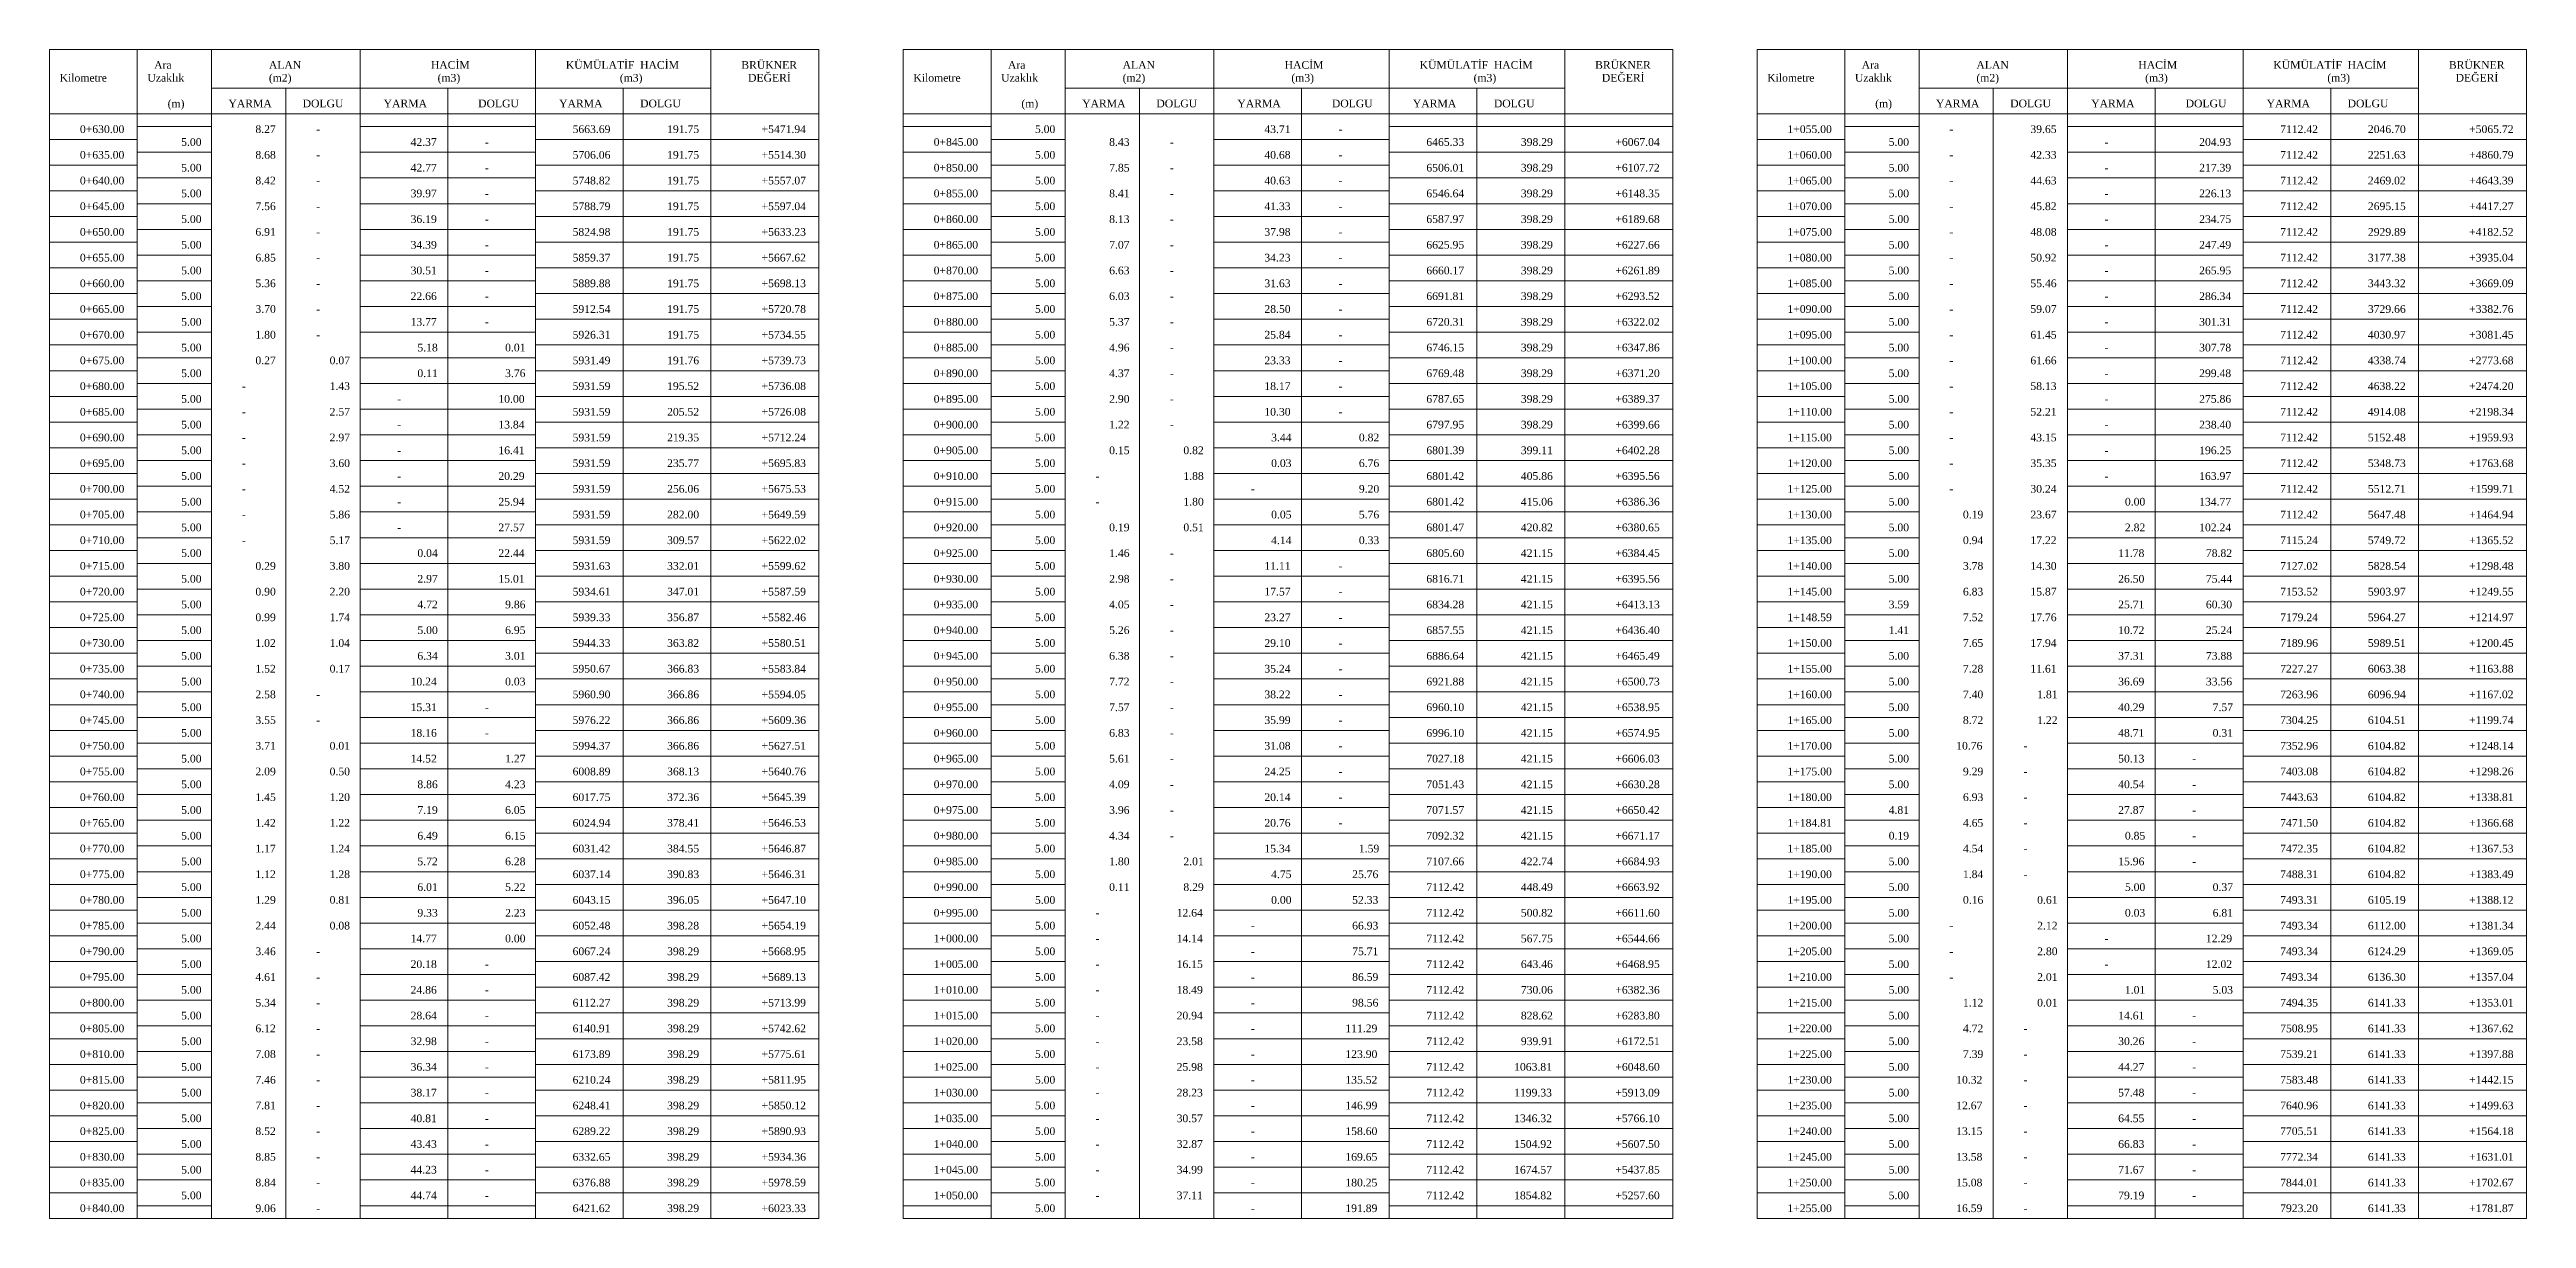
# Model space of a CAD drawing. Header units: metres. Extents: x 478603 to 489313, y 4282657 to 4289463.
# Drawn here: x 487502.8 to 487984.5, y 4289018.9 to 4289246.4 of the extents above; entities that cross this region are included whole.
import ezdxf

# ---------------------------------------------------------------- set-up
doc = ezdxf.new("R2010")
doc.units = ezdxf.units.M
for name, color, linetype, lineweight in [('TB_C', 96, 'Continuous', 0), ('TB_M', 18, 'Continuous', 0), ('TB_R', 1, 'Continuous', 0)]:
    doc.layers.add(name, color=color, linetype=linetype, lineweight=lineweight)
doc.styles.get("Standard").update_dxf_attribs({"font": 'times.ttf'})

msp = doc.modelspace()

# ---------------------------------------------------------------- texts
at = {"layer": 'TB_M'}
for s, p in [('HACİM', (487576.94, 4289242.6)), ('KÜMÜLATİF', (487603.19, 4289242.6)), ('HACİM', (487617.63, 4289242.6)), ('BRÜKNER', (487637.32, 4289242.6)), ('HACİM', (487742.97, 4289242.6)), ('KÜMÜLATİF', (487769.22, 4289242.6)), ('HACİM', (487783.66, 4289242.6)), ('BRÜKNER', (487803.35, 4289242.6)), ('HACİM', (487909, 4289242.6)), ('KÜMÜLATİF', (487935.25, 4289242.6)), ('HACİM', (487949.69, 4289242.6)), ('BRÜKNER', (487969.38, 4289242.6)), ('Kilometre', (487504.75, 4289240.1)), ('Uzaklık', (487521.82, 4289240.1)), ('Ara', (487523.13, 4289242.6)), ('ALAN', (487545.44, 4289242.6)), ('(m2)', (487545.44, 4289240.1)), ('(m3)', (487578.25, 4289240.1)), ('(m3)', (487613.69, 4289240.1)), ('DEĞERİ', (487638.63, 4289240.1)), ('Kilometre', (487670.78, 4289240.1)), ('Uzaklık', (487687.85, 4289240.1)), ('Ara', (487689.16, 4289242.6)), ('ALAN', (487711.47, 4289242.6)), ('(m2)', (487711.47, 4289240.1)), ('(m3)', (487744.28, 4289240.1)), ('(m3)', (487779.72, 4289240.1)), ('DEĞERİ', (487804.66, 4289240.1)), ('Kilometre', (487836.82, 4289240.1)), ('Uzaklık', (487853.88, 4289240.1)), ('Ara', (487855.19, 4289242.6)), ('ALAN', (487877.5, 4289242.6)), ('(m2)', (487877.5, 4289240.1)), ('(m3)', (487910.32, 4289240.1)), ('(m3)', (487945.75, 4289240.1)), ('DEĞERİ', (487970.69, 4289240.1)), ('(m)', (487525.75, 4289235.1)), ('YARMA', (487537.57, 4289235.1)), ('DOLGU', (487552, 4289235.1)), ('YARMA', (487567.75, 4289235.1)), ('DOLGU', (487586.13, 4289235.1)), ('YARMA', (487601.88, 4289235.1)), ('DOLGU', (487617.63, 4289235.1)), ('(m)', (487691.78, 4289235.1)), ('YARMA', (487703.6, 4289235.1)), ('DOLGU', (487718.03, 4289235.1)), ('YARMA', (487733.78, 4289235.1)), ('DOLGU', (487752.16, 4289235.1)), ('YARMA', (487767.91, 4289235.1)), ('DOLGU', (487783.66, 4289235.1)), ('(m)', (487857.82, 4289235.1)), ('YARMA', (487869.63, 4289235.1)), ('DOLGU', (487884.07, 4289235.1)), ('YARMA', (487899.82, 4289235.1)), ('DOLGU', (487918.19, 4289235.1)), ('YARMA', (487933.94, 4289235.1)), ('DOLGU', (487949.69, 4289235.1)), ('0+630.00', (487508.69, 4289230.1)), ('-', (487554.63, 4289230.1)), ('-', (487753.47, 4289230.1)), ('1+055.00', (487840.75, 4289230.1)), ('-', (487872.25, 4289230.1)), ('0+635.00', (487508.69, 4289225.1)), ('-', (487554.63, 4289225.1)), ('-', (487587.44, 4289227.6)), ('0+845.00', (487674.72, 4289227.6)), ('-', (487720.66, 4289227.6)), ('-', (487753.47, 4289225.1)), ('1+060.00', (487840.75, 4289225.1)), ('-', (487872.25, 4289225.1)), ('-', (487902.44, 4289227.6)), ('0+640.00', (487508.69, 4289220.1)), ('-', (487554.63, 4289220.1)), ('-', (487587.44, 4289222.6)), ('0+850.00', (487674.72, 4289222.6)), ('-', (487720.66, 4289222.6)), ('-', (487753.47, 4289220.1)), ('1+065.00', (487840.75, 4289220.1)), ('-', (487872.25, 4289220.1)), ('-', (487902.44, 4289222.6)), ('0+645.00', (487508.69, 4289215.1)), ('-', (487554.63, 4289215.1)), ('-', (487587.44, 4289217.6)), ('0+855.00', (487674.72, 4289217.6)), ('-', (487720.66, 4289217.6)), ('-', (487753.47, 4289215.1)), ('1+070.00', (487840.75, 4289215.1)), ('-', (487872.25, 4289215.1)), ('-', (487902.44, 4289217.6)), ('0+650.00', (487508.69, 4289210.1)), ('-', (487554.63, 4289210.1)), ('-', (487587.44, 4289212.6)), ('0+860.00', (487674.72, 4289212.6)), ('-', (487720.66, 4289212.6)), ('-', (487753.47, 4289210.1)), ('1+075.00', (487840.75, 4289210.1)), ('-', (487872.25, 4289210.1)), ('-', (487902.44, 4289212.6)), ('0+655.00', (487508.69, 4289205.1)), ('-', (487554.63, 4289205.1)), ('-', (487587.44, 4289207.6)), ('0+865.00', (487674.72, 4289207.6)), ('-', (487720.66, 4289207.6)), ('-', (487753.47, 4289205.1)), ('1+080.00', (487840.75, 4289205.1)), ('-', (487872.25, 4289205.1)), ('-', (487902.44, 4289207.6)), ('0+660.00', (487508.69, 4289200.1)), ('-', (487587.44, 4289202.6)), ('0+870.00', (487674.72, 4289202.6)), ('-', (487720.66, 4289202.6)), ('1+085.00', (487840.75, 4289200.1)), ('-', (487902.44, 4289202.6)), ('0+665.00', (487508.69, 4289195.1)), ('-', (487554.63, 4289200.1)), ('-', (487587.44, 4289197.6)), ('0+875.00', (487674.72, 4289197.6)), ('-', (487720.66, 4289197.6)), ('-', (487753.47, 4289200.1)), ('1+090.00', (487840.75, 4289195.1)), ('-', (487872.25, 4289200.1)), ('-', (487902.44, 4289197.6)), ('0+670.00', (487508.69, 4289190.1)), ('-', (487554.63, 4289195.1)), ('-', (487587.44, 4289192.6)), ('0+880.00', (487674.72, 4289192.6)), ('-', (487720.66, 4289192.6)), ('-', (487753.47, 4289195.1)), ('1+095.00', (487840.75, 4289190.1)), ('-', (487872.25, 4289195.1)), ('-', (487902.44, 4289192.6)), ('0+675.00', (487508.69, 4289185.1)), ('-', (487554.63, 4289190.1)), ('0+885.00', (487674.72, 4289187.6)), ('-', (487720.66, 4289187.6)), ('-', (487753.47, 4289190.1)), ('1+100.00', (487840.75, 4289185.1)), ('-', (487872.25, 4289190.1)), ('-', (487902.44, 4289187.6)), ('0+680.00', (487508.69, 4289180.1)), ('0+890.00', (487674.72, 4289182.6)), ('-', (487720.66, 4289182.6)), ('-', (487753.47, 4289185.1)), ('1+105.00', (487840.75, 4289180.1)), ('-', (487872.25, 4289185.1)), ('-', (487902.44, 4289182.6)), ('-', (487540.19, 4289180.1)), ('-', (487570.38, 4289177.6)), ('0+895.00', (487674.72, 4289177.6)), ('-', (487720.66, 4289177.6)), ('-', (487753.47, 4289180.1)), ('-', (487872.25, 4289180.1)), ('-', (487902.44, 4289177.6)), ('0+685.00', (487508.69, 4289175.1)), ('-', (487540.19, 4289175.1)), ('-', (487570.38, 4289172.6)), ('0+900.00', (487674.72, 4289172.6)), ('-', (487720.66, 4289172.6)), ('-', (487753.47, 4289175.1)), ('1+110.00', (487840.75, 4289175.1)), ('-', (487872.25, 4289175.1)), ('-', (487902.44, 4289172.6)), ('0+690.00', (487508.69, 4289170.1)), ('-', (487540.19, 4289170.1)), ('-', (487570.38, 4289167.6)), ('0+905.00', (487674.72, 4289167.6)), ('1+115.00', (487840.75, 4289170.1)), ('-', (487872.25, 4289170.1)), ('-', (487902.44, 4289167.6)), ('0+695.00', (487508.69, 4289165.1)), ('-', (487540.19, 4289165.1)), ('-', (487570.38, 4289162.6)), ('0+910.00', (487674.72, 4289162.6)), ('-', (487706.22, 4289162.6)), ('1+120.00', (487840.75, 4289165.1)), ('-', (487872.25, 4289165.1)), ('-', (487902.44, 4289162.6)), ('0+700.00', (487508.69, 4289160.1)), ('-', (487540.19, 4289160.1)), ('-', (487570.38, 4289157.6)), ('0+915.00', (487674.72, 4289157.6)), ('-', (487706.22, 4289157.6)), ('-', (487736.41, 4289160.1)), ('1+125.00', (487840.75, 4289160.1)), ('-', (487872.25, 4289160.1)), ('0+705.00', (487508.69, 4289155.1)), ('-', (487540.19, 4289155.1)), ('-', (487570.38, 4289152.6)), ('0+920.00', (487674.72, 4289152.6)), ('1+130.00', (487840.75, 4289155.1)), ('0+710.00', (487508.69, 4289150.1)), ('-', (487540.19, 4289150.1)), ('0+925.00', (487674.72, 4289147.6)), ('-', (487720.66, 4289147.6)), ('1+135.00', (487840.75, 4289150.1)), ('0+715.00', (487508.69, 4289145.1)), ('0+930.00', (487674.72, 4289142.6)), ('-', (487720.66, 4289142.6)), ('-', (487753.47, 4289145.1)), ('1+140.00', (487840.75, 4289145.1)), ('0+720.00', (487508.69, 4289140.1)), ('0+935.00', (487674.72, 4289137.6)), ('-', (487720.66, 4289137.6)), ('-', (487753.47, 4289140.1)), ('1+145.00', (487840.75, 4289140.1)), ('0+725.00', (487508.69, 4289135.1)), ('0+940.00', (487674.72, 4289132.6)), ('-', (487753.47, 4289135.1)), ('1+148.59', (487840.75, 4289135.1)), ('0+730.00', (487508.69, 4289130.1)), ('0+945.00', (487674.72, 4289127.6)), ('-', (487720.66, 4289132.6)), ('-', (487753.47, 4289130.1)), ('1+150.00', (487840.75, 4289130.1)), ('0+735.00', (487508.69, 4289125.1)), ('0+950.00', (487674.72, 4289122.6)), ('-', (487720.66, 4289127.6)), ('-', (487753.47, 4289125.1)), ('1+155.00', (487840.75, 4289125.1)), ('0+740.00', (487508.69, 4289120.1)), ('-', (487554.63, 4289120.1)), ('0+955.00', (487674.72, 4289117.6)), ('-', (487720.66, 4289122.6)), ('-', (487753.47, 4289120.1)), ('1+160.00', (487840.75, 4289120.1)), ('0+745.00', (487508.69, 4289115.1)), ('-', (487554.63, 4289115.1)), ('-', (487587.44, 4289117.6)), ('0+960.00', (487674.72, 4289112.6)), ('-', (487720.66, 4289117.6)), ('-', (487753.47, 4289115.1)), ('1+165.00', (487840.75, 4289115.1)), ('0+750.00', (487508.69, 4289110.1)), ('-', (487587.44, 4289112.6)), ('-', (487720.66, 4289112.6)), ('-', (487753.47, 4289110.1)), ('1+170.00', (487840.75, 4289110.1)), ('-', (487886.69, 4289110.1)), ('0+755.00', (487508.69, 4289105.1)), ('0+965.00', (487674.72, 4289107.6)), ('-', (487720.66, 4289107.6)), ('-', (487753.47, 4289105.1)), ('1+175.00', (487840.75, 4289105.1)), ('-', (487886.69, 4289105.1)), ('-', (487919.5, 4289107.6)), ('0+760.00', (487508.69, 4289100.1)), ('0+970.00', (487674.72, 4289102.6)), ('-', (487720.66, 4289102.6)), ('-', (487753.47, 4289100.1)), ('1+180.00', (487840.75, 4289100.1)), ('-', (487886.69, 4289100.1)), ('-', (487919.5, 4289102.6)), ('0+765.00', (487508.69, 4289095.1)), ('0+975.00', (487674.72, 4289097.6)), ('-', (487720.66, 4289097.6)), ('-', (487753.47, 4289095.1)), ('1+184.81', (487840.75, 4289095.1)), ('-', (487886.69, 4289095.1)), ('-', (487919.5, 4289097.6)), ('0+770.00', (487508.69, 4289090.1)), ('0+980.00', (487674.72, 4289092.6)), ('-', (487720.66, 4289092.6)), ('1+185.00', (487840.75, 4289090.1)), ('-', (487886.69, 4289090.1)), ('-', (487919.5, 4289092.6)), ('0+775.00', (487508.69, 4289085.1)), ('0+985.00', (487674.72, 4289087.6)), ('1+190.00', (487840.75, 4289085.1)), ('-', (487886.69, 4289085.1)), ('-', (487919.5, 4289087.6)), ('0+780.00', (487508.69, 4289080.1)), ('0+990.00', (487674.72, 4289082.6)), ('1+195.00', (487840.75, 4289080.1)), ('0+785.00', (487508.69, 4289075.1)), ('0+995.00', (487674.72, 4289077.6)), ('-', (487706.22, 4289077.6)), ('-', (487736.41, 4289075.1)), ('1+200.00', (487840.75, 4289075.1)), ('-', (487872.25, 4289075.1)), ('0+790.00', (487508.69, 4289070.1)), ('1+000.00', (487674.72, 4289072.6)), ('-', (487706.22, 4289072.6)), ('1+205.00', (487840.75, 4289070.1)), ('-', (487902.44, 4289072.6)), ('0+795.00', (487508.69, 4289065.1)), ('-', (487554.63, 4289070.1)), ('-', (487587.44, 4289067.6)), ('1+005.00', (487674.72, 4289067.6)), ('-', (487706.22, 4289067.6)), ('-', (487736.41, 4289070.1)), ('1+210.00', (487840.75, 4289065.1)), ('-', (487872.25, 4289070.1)), ('-', (487902.44, 4289067.6)), ('0+800.00', (487508.69, 4289060.1)), ('-', (487554.63, 4289065.1)), ('-', (487587.44, 4289062.6)), ('1+010.00', (487674.72, 4289062.6)), ('-', (487706.22, 4289062.6)), ('-', (487736.41, 4289065.1)), ('1+215.00', (487840.75, 4289060.1)), ('-', (487872.25, 4289065.1)), ('0+805.00', (487508.69, 4289055.1)), ('-', (487554.63, 4289060.1)), ('-', (487587.44, 4289057.6)), ('1+015.00', (487674.72, 4289057.6)), ('-', (487706.22, 4289057.6)), ('-', (487736.41, 4289060.1)), ('1+220.00', (487840.75, 4289055.1)), ('-', (487919.5, 4289057.6)), ('0+810.00', (487508.69, 4289050.1)), ('-', (487554.63, 4289055.1)), ('-', (487587.44, 4289052.6)), ('1+020.00', (487674.72, 4289052.6)), ('-', (487706.22, 4289052.6)), ('-', (487736.41, 4289055.1)), ('1+225.00', (487840.75, 4289050.1)), ('-', (487886.69, 4289055.1)), ('-', (487919.5, 4289052.6)), ('-', (487554.63, 4289050.1)), ('-', (487587.44, 4289047.6)), ('1+025.00', (487674.72, 4289047.6)), ('-', (487706.22, 4289047.6)), ('-', (487736.41, 4289050.1)), ('-', (487886.69, 4289050.1)), ('-', (487919.5, 4289047.6)), ('0+815.00', (487508.69, 4289045.1)), ('-', (487554.63, 4289045.1)), ('-', (487587.44, 4289042.6)), ('1+030.00', (487674.72, 4289042.6)), ('-', (487706.22, 4289042.6)), ('-', (487736.41, 4289045.1)), ('1+230.00', (487840.75, 4289045.1)), ('-', (487886.69, 4289045.1)), ('-', (487919.5, 4289042.6)), ('0+820.00', (487508.69, 4289040.1)), ('-', (487554.63, 4289040.1)), ('-', (487587.44, 4289037.6)), ('1+035.00', (487674.72, 4289037.6)), ('-', (487706.22, 4289037.6)), ('-', (487736.41, 4289040.1)), ('1+235.00', (487840.75, 4289040.1)), ('-', (487886.69, 4289040.1)), ('-', (487919.5, 4289037.6)), ('0+825.00', (487508.69, 4289035.1)), ('-', (487554.63, 4289035.1)), ('-', (487587.44, 4289032.6)), ('1+040.00', (487674.72, 4289032.6)), ('-', (487706.22, 4289032.6)), ('-', (487736.41, 4289035.1)), ('1+240.00', (487840.75, 4289035.1)), ('-', (487886.69, 4289035.1)), ('-', (487919.5, 4289032.6)), ('0+830.00', (487508.69, 4289030.1)), ('-', (487554.63, 4289030.1)), ('-', (487587.44, 4289027.6)), ('1+045.00', (487674.72, 4289027.6)), ('-', (487706.22, 4289027.6)), ('-', (487736.41, 4289030.1)), ('1+245.00', (487840.75, 4289030.1)), ('-', (487886.69, 4289030.1)), ('-', (487919.5, 4289027.6)), ('0+835.00', (487508.69, 4289025.1)), ('-', (487554.63, 4289025.1)), ('-', (487587.44, 4289022.6)), ('1+050.00', (487674.72, 4289022.6)), ('-', (487706.22, 4289022.6)), ('-', (487736.41, 4289025.1)), ('1+250.00', (487840.75, 4289025.1)), ('-', (487886.69, 4289025.1)), ('-', (487919.5, 4289022.6)), ('0+840.00', (487508.69, 4289020.1)), ('-', (487554.63, 4289020.1)), ('-', (487736.41, 4289020.1)), ('1+255.00', (487840.75, 4289020.1)), ('-', (487886.69, 4289020.1))]:
    msp.add_text(s, height=1.5, dxfattribs=at).set_placement(p)
at = {"layer": 'TB_R'}
for s, p in [('8.27', (487542.82, 4289230.1)), ('5663.69', (487604.5, 4289230.1)), ('191.75', (487622.88, 4289230.1)), ('+5471.94', (487641.25, 4289230.1)), ('5.00', (487694.41, 4289230.1)), ('43.71', (487739.03, 4289230.1)), ('39.65', (487888, 4289230.1)), ('7112.42', (487936.57, 4289230.1)), ('2046.70', (487953.63, 4289230.1)), ('+5065.72', (487973.32, 4289230.1)), ('5.00', (487528.38, 4289227.6)), ('8.68', (487542.82, 4289225.1)), ('42.37', (487573, 4289227.6)), ('5706.06', (487604.5, 4289225.1)), ('191.75', (487622.88, 4289225.1)), ('+5514.30', (487641.25, 4289225.1)), ('5.00', (487694.41, 4289225.1)), ('8.43', (487708.85, 4289227.6)), ('40.68', (487739.03, 4289225.1)), ('6465.33', (487770.53, 4289227.6)), ('398.29', (487788.91, 4289227.6)), ('+6067.04', (487807.28, 4289227.6)), ('5.00', (487860.44, 4289227.6)), ('42.33', (487888, 4289225.1)), ('204.93', (487920.82, 4289227.6)), ('7112.42', (487936.57, 4289225.1)), ('2251.63', (487953.63, 4289225.1)), ('+4860.79', (487973.32, 4289225.1)), ('5.00', (487528.38, 4289222.6)), ('8.42', (487542.82, 4289220.1)), ('42.77', (487573, 4289222.6)), ('5748.82', (487604.5, 4289220.1)), ('191.75', (487622.88, 4289220.1)), ('+5557.07', (487641.25, 4289220.1)), ('5.00', (487694.41, 4289220.1)), ('7.85', (487708.85, 4289222.6)), ('40.63', (487739.03, 4289220.1)), ('6506.01', (487770.53, 4289222.6)), ('398.29', (487788.91, 4289222.6)), ('+6107.72', (487807.28, 4289222.6)), ('5.00', (487860.44, 4289222.6)), ('44.63', (487888, 4289220.1)), ('217.39', (487920.82, 4289222.6)), ('7112.42', (487936.57, 4289220.1)), ('2469.02', (487953.63, 4289220.1)), ('+4643.39', (487973.32, 4289220.1)), ('5.00', (487528.38, 4289217.6)), ('7.56', (487542.82, 4289215.1)), ('39.97', (487573, 4289217.6)), ('5788.79', (487604.5, 4289215.1)), ('191.75', (487622.88, 4289215.1)), ('+5597.04', (487641.25, 4289215.1)), ('5.00', (487694.41, 4289215.1)), ('8.41', (487708.85, 4289217.6)), ('41.33', (487739.03, 4289215.1)), ('6546.64', (487770.53, 4289217.6)), ('398.29', (487788.91, 4289217.6)), ('+6148.35', (487807.28, 4289217.6)), ('5.00', (487860.44, 4289217.6)), ('45.82', (487888, 4289215.1)), ('226.13', (487920.82, 4289217.6)), ('7112.42', (487936.57, 4289215.1)), ('2695.15', (487953.63, 4289215.1)), ('+4417.27', (487973.32, 4289215.1)), ('5.00', (487528.38, 4289212.6)), ('6.91', (487542.82, 4289210.1)), ('36.19', (487573, 4289212.6)), ('5824.98', (487604.5, 4289210.1)), ('191.75', (487622.88, 4289210.1)), ('+5633.23', (487641.25, 4289210.1)), ('5.00', (487694.41, 4289210.1)), ('8.13', (487708.85, 4289212.6)), ('37.98', (487739.03, 4289210.1)), ('6587.97', (487770.53, 4289212.6)), ('398.29', (487788.91, 4289212.6)), ('+6189.68', (487807.28, 4289212.6)), ('5.00', (487860.44, 4289212.6)), ('48.08', (487888, 4289210.1)), ('234.75', (487920.82, 4289212.6)), ('7112.42', (487936.57, 4289210.1)), ('2929.89', (487953.63, 4289210.1)), ('+4182.52', (487973.32, 4289210.1)), ('5.00', (487528.38, 4289207.6)), ('6.85', (487542.82, 4289205.1)), ('34.39', (487573, 4289207.6)), ('5859.37', (487604.5, 4289205.1)), ('191.75', (487622.88, 4289205.1)), ('+5667.62', (487641.25, 4289205.1)), ('5.00', (487694.41, 4289205.1)), ('7.07', (487708.85, 4289207.6)), ('34.23', (487739.03, 4289205.1)), ('6625.95', (487770.53, 4289207.6)), ('398.29', (487788.91, 4289207.6)), ('+6227.66', (487807.28, 4289207.6)), ('5.00', (487860.44, 4289207.6)), ('50.92', (487888, 4289205.1)), ('247.49', (487920.82, 4289207.6)), ('7112.42', (487936.57, 4289205.1)), ('3177.38', (487953.63, 4289205.1)), ('+3935.04', (487973.32, 4289205.1)), ('5.00', (487528.38, 4289202.6)), ('5.36', (487542.82, 4289200.1)), ('30.51', (487573, 4289202.6)), ('5889.88', (487604.5, 4289200.1)), ('191.75', (487622.88, 4289200.1)), ('+5698.13', (487641.25, 4289200.1)), ('5.00', (487694.41, 4289200.1)), ('6.63', (487708.85, 4289202.6)), ('31.63', (487739.03, 4289200.1)), ('6660.17', (487770.53, 4289202.6)), ('398.29', (487788.91, 4289202.6)), ('+6261.89', (487807.28, 4289202.6)), ('5.00', (487860.44, 4289202.6)), ('55.46', (487888, 4289200.1)), ('265.95', (487920.82, 4289202.6)), ('7112.42', (487936.57, 4289200.1)), ('3443.32', (487953.63, 4289200.1)), ('+3669.09', (487973.32, 4289200.1)), ('5.00', (487528.38, 4289197.6)), ('3.70', (487542.82, 4289195.1)), ('22.66', (487573, 4289197.6)), ('5912.54', (487604.5, 4289195.1)), ('191.75', (487622.88, 4289195.1)), ('+5720.78', (487641.25, 4289195.1)), ('5.00', (487694.41, 4289195.1)), ('6.03', (487708.85, 4289197.6)), ('28.50', (487739.03, 4289195.1)), ('6691.81', (487770.53, 4289197.6)), ('398.29', (487788.91, 4289197.6)), ('+6293.52', (487807.28, 4289197.6)), ('5.00', (487860.44, 4289197.6)), ('59.07', (487888, 4289195.1)), ('286.34', (487920.82, 4289197.6)), ('7112.42', (487936.57, 4289195.1)), ('3729.66', (487953.63, 4289195.1)), ('+3382.76', (487973.32, 4289195.1)), ('5.00', (487528.38, 4289192.6)), ('1.80', (487542.82, 4289190.1)), ('13.77', (487573, 4289192.6)), ('5926.31', (487604.5, 4289190.1)), ('191.75', (487622.88, 4289190.1)), ('+5734.55', (487641.25, 4289190.1)), ('5.00', (487694.41, 4289190.1)), ('5.37', (487708.85, 4289192.6)), ('25.84', (487739.03, 4289190.1)), ('6720.31', (487770.53, 4289192.6)), ('398.29', (487788.91, 4289192.6)), ('+6322.02', (487807.28, 4289192.6)), ('5.00', (487860.44, 4289192.6)), ('61.45', (487888, 4289190.1)), ('301.31', (487920.82, 4289192.6)), ('7112.42', (487936.57, 4289190.1)), ('4030.97', (487953.63, 4289190.1)), ('+3081.45', (487973.32, 4289190.1)), ('5.00', (487528.38, 4289187.6)), ('0.27', (487542.82, 4289185.1)), ('0.07', (487557.25, 4289185.1)), ('5.18', (487574.32, 4289187.6)), ('0.01', (487591.38, 4289187.6)), ('5931.49', (487604.5, 4289185.1)), ('191.76', (487622.88, 4289185.1)), ('+5739.73', (487641.25, 4289185.1)), ('5.00', (487694.41, 4289185.1)), ('4.96', (487708.85, 4289187.6)), ('23.33', (487739.03, 4289185.1)), ('6746.15', (487770.53, 4289187.6)), ('398.29', (487788.91, 4289187.6)), ('+6347.86', (487807.28, 4289187.6)), ('5.00', (487860.44, 4289187.6)), ('61.66', (487888, 4289185.1)), ('307.78', (487920.82, 4289187.6)), ('7112.42', (487936.57, 4289185.1)), ('4338.74', (487953.63, 4289185.1)), ('+2773.68', (487973.32, 4289185.1)), ('5.00', (487528.38, 4289182.6)), ('1.43', (487557.25, 4289180.1)), ('0.11', (487574.32, 4289182.6)), ('3.76', (487591.38, 4289182.6)), ('5931.59', (487604.5, 4289180.1)), ('195.52', (487622.88, 4289180.1)), ('+5736.08', (487641.25, 4289180.1)), ('5.00', (487694.41, 4289180.1)), ('4.37', (487708.85, 4289182.6)), ('18.17', (487739.03, 4289180.1)), ('6769.48', (487770.53, 4289182.6)), ('398.29', (487788.91, 4289182.6)), ('+6371.20', (487807.28, 4289182.6)), ('5.00', (487860.44, 4289182.6)), ('58.13', (487888, 4289180.1)), ('299.48', (487920.82, 4289182.6)), ('7112.42', (487936.57, 4289180.1)), ('4638.22', (487953.63, 4289180.1)), ('+2474.20', (487973.32, 4289180.1)), ('5.00', (487528.38, 4289177.6)), ('10.00', (487590.07, 4289177.6)), ('2.90', (487708.85, 4289177.6)), ('6787.65', (487770.53, 4289177.6)), ('398.29', (487788.91, 4289177.6)), ('+6389.37', (487807.28, 4289177.6)), ('5.00', (487860.44, 4289177.6)), ('275.86', (487920.82, 4289177.6)), ('5.00', (487528.38, 4289172.6)), ('2.57', (487557.25, 4289175.1)), ('13.84', (487590.07, 4289172.6)), ('5931.59', (487604.5, 4289175.1)), ('205.52', (487622.88, 4289175.1)), ('+5726.08', (487641.25, 4289175.1)), ('5.00', (487694.41, 4289175.1)), ('1.22', (487708.85, 4289172.6)), ('10.30', (487739.03, 4289175.1)), ('6797.95', (487770.53, 4289172.6)), ('398.29', (487788.91, 4289172.6)), ('+6399.66', (487807.28, 4289172.6)), ('5.00', (487860.44, 4289172.6)), ('52.21', (487888, 4289175.1)), ('238.40', (487920.82, 4289172.6)), ('7112.42', (487936.57, 4289175.1)), ('4914.08', (487953.63, 4289175.1)), ('+2198.34', (487973.32, 4289175.1)), ('5.00', (487528.38, 4289167.6)), ('2.97', (487557.25, 4289170.1)), ('16.41', (487590.07, 4289167.6)), ('5931.59', (487604.5, 4289170.1)), ('219.35', (487622.88, 4289170.1)), ('+5712.24', (487641.25, 4289170.1)), ('5.00', (487694.41, 4289170.1)), ('0.15', (487708.85, 4289167.6)), ('0.82', (487723.28, 4289167.6)), ('3.44', (487740.35, 4289170.1)), ('0.82', (487757.41, 4289170.1)), ('6801.39', (487770.53, 4289167.6)), ('399.11', (487788.91, 4289167.6)), ('+6402.28', (487807.28, 4289167.6)), ('5.00', (487860.44, 4289167.6)), ('43.15', (487888, 4289170.1)), ('196.25', (487920.82, 4289167.6)), ('7112.42', (487936.57, 4289170.1)), ('5152.48', (487953.63, 4289170.1)), ('+1959.93', (487973.32, 4289170.1)), ('5.00', (487528.38, 4289162.6)), ('3.60', (487557.25, 4289165.1)), ('20.29', (487590.07, 4289162.6)), ('5931.59', (487604.5, 4289165.1)), ('235.77', (487622.88, 4289165.1)), ('+5695.83', (487641.25, 4289165.1)), ('5.00', (487694.41, 4289165.1)), ('1.88', (487723.28, 4289162.6)), ('0.03', (487740.35, 4289165.1)), ('6.76', (487757.41, 4289165.1)), ('6801.42', (487770.53, 4289162.6)), ('405.86', (487788.91, 4289162.6)), ('+6395.56', (487807.28, 4289162.6)), ('5.00', (487860.44, 4289162.6)), ('35.35', (487888, 4289165.1)), ('163.97', (487920.82, 4289162.6)), ('7112.42', (487936.57, 4289165.1)), ('5348.73', (487953.63, 4289165.1)), ('+1763.68', (487973.32, 4289165.1)), ('5.00', (487528.38, 4289157.6)), ('4.52', (487557.25, 4289160.1)), ('25.94', (487590.07, 4289157.6)), ('5931.59', (487604.5, 4289160.1)), ('256.06', (487622.88, 4289160.1)), ('+5675.53', (487641.25, 4289160.1)), ('5.00', (487694.41, 4289160.1)), ('1.80', (487723.28, 4289157.6)), ('9.20', (487757.41, 4289160.1)), ('6801.42', (487770.53, 4289157.6)), ('415.06', (487788.91, 4289157.6)), ('+6386.36', (487807.28, 4289157.6)), ('5.00', (487860.44, 4289157.6)), ('30.24', (487888, 4289160.1)), ('0.00', (487906.38, 4289157.6)), ('134.77', (487920.82, 4289157.6)), ('7112.42', (487936.57, 4289160.1)), ('5512.71', (487953.63, 4289160.1)), ('+1599.71', (487973.32, 4289160.1)), ('5.00', (487528.38, 4289152.6)), ('5.86', (487557.25, 4289155.1)), ('27.57', (487590.07, 4289152.6)), ('5931.59', (487604.5, 4289155.1)), ('282.00', (487622.88, 4289155.1)), ('+5649.59', (487641.25, 4289155.1)), ('5.00', (487694.41, 4289155.1)), ('0.19', (487708.85, 4289152.6)), ('0.51', (487723.28, 4289152.6)), ('0.05', (487740.35, 4289155.1)), ('5.76', (487757.41, 4289155.1)), ('6801.47', (487770.53, 4289152.6)), ('420.82', (487788.91, 4289152.6)), ('+6380.65', (487807.28, 4289152.6)), ('5.00', (487860.44, 4289152.6)), ('0.19', (487874.88, 4289155.1)), ('23.67', (487888, 4289155.1)), ('2.82', (487906.38, 4289152.6)), ('102.24', (487920.82, 4289152.6)), ('7112.42', (487936.57, 4289155.1)), ('5647.48', (487953.63, 4289155.1)), ('+1464.94', (487973.32, 4289155.1)), ('5.00', (487528.38, 4289147.6)), ('5.17', (487557.25, 4289150.1)), ('0.04', (487574.32, 4289147.6)), ('22.44', (487590.07, 4289147.6)), ('5931.59', (487604.5, 4289150.1)), ('309.57', (487622.88, 4289150.1)), ('+5622.02', (487641.25, 4289150.1)), ('5.00', (487694.41, 4289150.1)), ('1.46', (487708.85, 4289147.6)), ('4.14', (487740.35, 4289150.1)), ('0.33', (487757.41, 4289150.1)), ('6805.60', (487770.53, 4289147.6)), ('421.15', (487788.91, 4289147.6)), ('+6384.45', (487807.28, 4289147.6)), ('5.00', (487860.44, 4289147.6)), ('0.94', (487874.88, 4289150.1)), ('17.22', (487888, 4289150.1)), ('11.78', (487905.07, 4289147.6)), ('78.82', (487922.13, 4289147.6)), ('7115.24', (487936.57, 4289150.1)), ('5749.72', (487953.63, 4289150.1)), ('+1365.52', (487973.32, 4289150.1)), ('5.00', (487528.38, 4289142.6)), ('0.29', (487542.82, 4289145.1)), ('3.80', (487557.25, 4289145.1)), ('2.97', (487574.32, 4289142.6)), ('15.01', (487590.07, 4289142.6)), ('5931.63', (487604.5, 4289145.1)), ('332.01', (487622.88, 4289145.1)), ('+5599.62', (487641.25, 4289145.1)), ('5.00', (487694.41, 4289145.1)), ('2.98', (487708.85, 4289142.6)), ('11.11', (487739.03, 4289145.1)), ('6816.71', (487770.53, 4289142.6)), ('421.15', (487788.91, 4289142.6)), ('+6395.56', (487807.28, 4289142.6)), ('5.00', (487860.44, 4289142.6)), ('3.78', (487874.88, 4289145.1)), ('14.30', (487888, 4289145.1)), ('26.50', (487905.07, 4289142.6)), ('75.44', (487922.13, 4289142.6)), ('7127.02', (487936.57, 4289145.1)), ('5828.54', (487953.63, 4289145.1)), ('+1298.48', (487973.32, 4289145.1)), ('5.00', (487528.38, 4289137.6)), ('0.90', (487542.82, 4289140.1)), ('2.20', (487557.25, 4289140.1)), ('4.72', (487574.32, 4289137.6)), ('9.86', (487591.38, 4289137.6)), ('5934.61', (487604.5, 4289140.1)), ('347.01', (487622.88, 4289140.1)), ('+5587.59', (487641.25, 4289140.1)), ('5.00', (487694.41, 4289140.1)), ('4.05', (487708.85, 4289137.6)), ('17.57', (487739.03, 4289140.1)), ('6834.28', (487770.53, 4289137.6)), ('421.15', (487788.91, 4289137.6)), ('+6413.13', (487807.28, 4289137.6)), ('3.59', (487860.44, 4289137.6)), ('6.83', (487874.88, 4289140.1)), ('15.87', (487888, 4289140.1)), ('25.71', (487905.07, 4289137.6)), ('60.30', (487922.13, 4289137.6)), ('7153.52', (487936.57, 4289140.1)), ('5903.97', (487953.63, 4289140.1)), ('+1249.55', (487973.32, 4289140.1)), ('5.00', (487528.38, 4289132.6)), ('0.99', (487542.82, 4289135.1)), ('1.74', (487557.25, 4289135.1)), ('5.00', (487574.32, 4289132.6)), ('6.95', (487591.38, 4289132.6)), ('5939.33', (487604.5, 4289135.1)), ('356.87', (487622.88, 4289135.1)), ('+5582.46', (487641.25, 4289135.1)), ('5.00', (487694.41, 4289135.1)), ('5.26', (487708.85, 4289132.6)), ('23.27', (487739.03, 4289135.1)), ('6857.55', (487770.53, 4289132.6)), ('421.15', (487788.91, 4289132.6)), ('+6436.40', (487807.28, 4289132.6)), ('1.41', (487860.44, 4289132.6)), ('7.52', (487874.88, 4289135.1)), ('17.76', (487888, 4289135.1)), ('10.72', (487905.07, 4289132.6)), ('25.24', (487922.13, 4289132.6)), ('7179.24', (487936.57, 4289135.1)), ('5964.27', (487953.63, 4289135.1)), ('+1214.97', (487973.32, 4289135.1)), ('5.00', (487528.38, 4289127.6)), ('1.02', (487542.82, 4289130.1)), ('1.04', (487557.25, 4289130.1)), ('6.34', (487574.32, 4289127.6)), ('3.01', (487591.38, 4289127.6)), ('5944.33', (487604.5, 4289130.1)), ('363.82', (487622.88, 4289130.1)), ('+5580.51', (487641.25, 4289130.1)), ('5.00', (487694.41, 4289130.1)), ('6.38', (487708.85, 4289127.6)), ('29.10', (487739.03, 4289130.1)), ('6886.64', (487770.53, 4289127.6)), ('421.15', (487788.91, 4289127.6)), ('+6465.49', (487807.28, 4289127.6)), ('5.00', (487860.44, 4289127.6)), ('7.65', (487874.88, 4289130.1)), ('17.94', (487888, 4289130.1)), ('37.31', (487905.07, 4289127.6)), ('73.88', (487922.13, 4289127.6)), ('7189.96', (487936.57, 4289130.1)), ('5989.51', (487953.63, 4289130.1)), ('+1200.45', (487973.32, 4289130.1)), ('5.00', (487528.38, 4289122.6)), ('1.52', (487542.82, 4289125.1)), ('0.17', (487557.25, 4289125.1)), ('10.24', (487573, 4289122.6)), ('0.03', (487591.38, 4289122.6)), ('5950.67', (487604.5, 4289125.1)), ('366.83', (487622.88, 4289125.1)), ('+5583.84', (487641.25, 4289125.1)), ('5.00', (487694.41, 4289125.1)), ('7.72', (487708.85, 4289122.6)), ('35.24', (487739.03, 4289125.1)), ('6921.88', (487770.53, 4289122.6)), ('421.15', (487788.91, 4289122.6)), ('+6500.73', (487807.28, 4289122.6)), ('5.00', (487860.44, 4289122.6)), ('7.28', (487874.88, 4289125.1)), ('11.61', (487888, 4289125.1)), ('36.69', (487905.07, 4289122.6)), ('33.56', (487922.13, 4289122.6)), ('7227.27', (487936.57, 4289125.1)), ('6063.38', (487953.63, 4289125.1)), ('+1163.88', (487973.32, 4289125.1)), ('5.00', (487528.38, 4289117.6)), ('2.58', (487542.82, 4289120.1)), ('15.31', (487573, 4289117.6)), ('5960.90', (487604.5, 4289120.1)), ('366.86', (487622.88, 4289120.1)), ('+5594.05', (487641.25, 4289120.1)), ('5.00', (487694.41, 4289120.1)), ('7.57', (487708.85, 4289117.6)), ('38.22', (487739.03, 4289120.1)), ('6960.10', (487770.53, 4289117.6)), ('421.15', (487788.91, 4289117.6)), ('+6538.95', (487807.28, 4289117.6)), ('5.00', (487860.44, 4289117.6)), ('7.40', (487874.88, 4289120.1)), ('1.81', (487889.32, 4289120.1)), ('40.29', (487905.07, 4289117.6)), ('7.57', (487923.44, 4289117.6)), ('7263.96', (487936.57, 4289120.1)), ('6096.94', (487953.63, 4289120.1)), ('+1167.02', (487973.32, 4289120.1)), ('5.00', (487528.38, 4289112.6)), ('3.55', (487542.82, 4289115.1)), ('18.16', (487573, 4289112.6)), ('5976.22', (487604.5, 4289115.1)), ('366.86', (487622.88, 4289115.1)), ('+5609.36', (487641.25, 4289115.1)), ('5.00', (487694.41, 4289115.1)), ('6.83', (487708.85, 4289112.6)), ('35.99', (487739.03, 4289115.1)), ('6996.10', (487770.53, 4289112.6)), ('421.15', (487788.91, 4289112.6)), ('+6574.95', (487807.28, 4289112.6)), ('5.00', (487860.44, 4289112.6)), ('8.72', (487874.88, 4289115.1)), ('1.22', (487889.32, 4289115.1)), ('48.71', (487905.07, 4289112.6)), ('0.31', (487923.44, 4289112.6)), ('7304.25', (487936.57, 4289115.1)), ('6104.51', (487953.63, 4289115.1)), ('+1199.74', (487973.32, 4289115.1)), ('3.71', (487542.82, 4289110.1)), ('0.01', (487557.25, 4289110.1)), ('5994.37', (487604.5, 4289110.1)), ('366.86', (487622.88, 4289110.1)), ('+5627.51', (487641.25, 4289110.1)), ('5.00', (487694.41, 4289110.1)), ('31.08', (487739.03, 4289110.1)), ('10.76', (487873.57, 4289110.1)), ('7352.96', (487936.57, 4289110.1)), ('6104.82', (487953.63, 4289110.1)), ('+1248.14', (487973.32, 4289110.1)), ('5.00', (487528.38, 4289107.6)), ('2.09', (487542.82, 4289105.1)), ('0.50', (487557.25, 4289105.1)), ('14.52', (487573, 4289107.6)), ('1.27', (487591.38, 4289107.6)), ('6008.89', (487604.5, 4289105.1)), ('368.13', (487622.88, 4289105.1)), ('+5640.76', (487641.25, 4289105.1)), ('5.00', (487694.41, 4289105.1)), ('5.61', (487708.85, 4289107.6)), ('24.25', (487739.03, 4289105.1)), ('7027.18', (487770.53, 4289107.6)), ('421.15', (487788.91, 4289107.6)), ('+6606.03', (487807.28, 4289107.6)), ('5.00', (487860.44, 4289107.6)), ('9.29', (487874.88, 4289105.1)), ('50.13', (487905.07, 4289107.6)), ('7403.08', (487936.57, 4289105.1)), ('6104.82', (487953.63, 4289105.1)), ('+1298.26', (487973.32, 4289105.1)), ('5.00', (487528.38, 4289102.6)), ('1.45', (487542.82, 4289100.1)), ('1.20', (487557.25, 4289100.1)), ('8.86', (487574.32, 4289102.6)), ('4.23', (487591.38, 4289102.6)), ('6017.75', (487604.5, 4289100.1)), ('372.36', (487622.88, 4289100.1)), ('+5645.39', (487641.25, 4289100.1)), ('5.00', (487694.41, 4289100.1)), ('4.09', (487708.85, 4289102.6)), ('20.14', (487739.03, 4289100.1)), ('7051.43', (487770.53, 4289102.6)), ('421.15', (487788.91, 4289102.6)), ('+6630.28', (487807.28, 4289102.6)), ('5.00', (487860.44, 4289102.6)), ('6.93', (487874.88, 4289100.1)), ('40.54', (487905.07, 4289102.6)), ('7443.63', (487936.57, 4289100.1)), ('6104.82', (487953.63, 4289100.1)), ('+1338.81', (487973.32, 4289100.1)), ('5.00', (487528.38, 4289097.6)), ('1.42', (487542.82, 4289095.1)), ('1.22', (487557.25, 4289095.1)), ('7.19', (487574.32, 4289097.6)), ('6.05', (487591.38, 4289097.6)), ('6024.94', (487604.5, 4289095.1)), ('378.41', (487622.88, 4289095.1)), ('+5646.53', (487641.25, 4289095.1)), ('5.00', (487694.41, 4289095.1)), ('3.96', (487708.85, 4289097.6)), ('20.76', (487739.03, 4289095.1)), ('7071.57', (487770.53, 4289097.6)), ('421.15', (487788.91, 4289097.6)), ('+6650.42', (487807.28, 4289097.6)), ('4.81', (487860.44, 4289097.6)), ('4.65', (487874.88, 4289095.1)), ('27.87', (487905.07, 4289097.6)), ('7471.50', (487936.57, 4289095.1)), ('6104.82', (487953.63, 4289095.1)), ('+1366.68', (487973.32, 4289095.1)), ('5.00', (487528.38, 4289092.6)), ('1.17', (487542.82, 4289090.1)), ('1.24', (487557.25, 4289090.1)), ('6.49', (487574.32, 4289092.6)), ('6.15', (487591.38, 4289092.6)), ('6031.42', (487604.5, 4289090.1)), ('384.55', (487622.88, 4289090.1)), ('+5646.87', (487641.25, 4289090.1)), ('5.00', (487694.41, 4289090.1)), ('4.34', (487708.85, 4289092.6)), ('15.34', (487739.03, 4289090.1)), ('1.59', (487757.41, 4289090.1)), ('7092.32', (487770.53, 4289092.6)), ('421.15', (487788.91, 4289092.6)), ('+6671.17', (487807.28, 4289092.6)), ('0.19', (487860.44, 4289092.6)), ('4.54', (487874.88, 4289090.1)), ('0.85', (487906.38, 4289092.6)), ('7472.35', (487936.57, 4289090.1)), ('6104.82', (487953.63, 4289090.1)), ('+1367.53', (487973.32, 4289090.1)), ('5.00', (487528.38, 4289087.6)), ('1.12', (487542.82, 4289085.1)), ('1.28', (487557.25, 4289085.1)), ('5.72', (487574.32, 4289087.6)), ('6.28', (487591.38, 4289087.6)), ('6037.14', (487604.5, 4289085.1)), ('390.83', (487622.88, 4289085.1)), ('+5646.31', (487641.25, 4289085.1)), ('5.00', (487694.41, 4289085.1)), ('1.80', (487708.85, 4289087.6)), ('2.01', (487723.28, 4289087.6)), ('4.75', (487740.35, 4289085.1)), ('25.76', (487756.1, 4289085.1)), ('7107.66', (487770.53, 4289087.6)), ('422.74', (487788.91, 4289087.6)), ('+6684.93', (487807.28, 4289087.6)), ('5.00', (487860.44, 4289087.6)), ('1.84', (487874.88, 4289085.1)), ('15.96', (487905.07, 4289087.6)), ('7488.31', (487936.57, 4289085.1)), ('6104.82', (487953.63, 4289085.1)), ('+1383.49', (487973.32, 4289085.1)), ('5.00', (487528.38, 4289082.6)), ('1.29', (487542.82, 4289080.1)), ('0.81', (487557.25, 4289080.1)), ('6.01', (487574.32, 4289082.6)), ('5.22', (487591.38, 4289082.6)), ('6043.15', (487604.5, 4289080.1)), ('396.05', (487622.88, 4289080.1)), ('+5647.10', (487641.25, 4289080.1)), ('5.00', (487694.41, 4289080.1)), ('0.11', (487708.85, 4289082.6)), ('8.29', (487723.28, 4289082.6)), ('0.00', (487740.35, 4289080.1)), ('52.33', (487756.1, 4289080.1)), ('7112.42', (487770.53, 4289082.6)), ('448.49', (487788.91, 4289082.6)), ('+6663.92', (487807.28, 4289082.6)), ('5.00', (487860.44, 4289082.6)), ('0.16', (487874.88, 4289080.1)), ('0.61', (487889.32, 4289080.1)), ('5.00', (487906.38, 4289082.6)), ('0.37', (487923.44, 4289082.6)), ('7493.31', (487936.57, 4289080.1)), ('6105.19', (487953.63, 4289080.1)), ('+1388.12', (487973.32, 4289080.1)), ('5.00', (487528.38, 4289077.6)), ('2.44', (487542.82, 4289075.1)), ('0.08', (487557.25, 4289075.1)), ('9.33', (487574.32, 4289077.6)), ('2.23', (487591.38, 4289077.6)), ('6052.48', (487604.5, 4289075.1)), ('398.28', (487622.88, 4289075.1)), ('+5654.19', (487641.25, 4289075.1)), ('5.00', (487694.41, 4289075.1)), ('12.64', (487721.97, 4289077.6)), ('66.93', (487756.1, 4289075.1)), ('7112.42', (487770.53, 4289077.6)), ('500.82', (487788.91, 4289077.6)), ('+6611.60', (487807.28, 4289077.6)), ('5.00', (487860.44, 4289077.6)), ('2.12', (487889.32, 4289075.1)), ('0.03', (487906.38, 4289077.6)), ('6.81', (487923.44, 4289077.6)), ('7493.34', (487936.57, 4289075.1)), ('6112.00', (487953.63, 4289075.1)), ('+1381.34', (487973.32, 4289075.1)), ('5.00', (487528.38, 4289072.6)), ('3.46', (487542.82, 4289070.1)), ('14.77', (487573, 4289072.6)), ('0.00', (487591.38, 4289072.6)), ('6067.24', (487604.5, 4289070.1)), ('398.29', (487622.88, 4289070.1)), ('+5668.95', (487641.25, 4289070.1)), ('5.00', (487694.41, 4289070.1)), ('14.14', (487721.97, 4289072.6)), ('75.71', (487756.1, 4289070.1)), ('7112.42', (487770.53, 4289072.6)), ('567.75', (487788.91, 4289072.6)), ('+6544.66', (487807.28, 4289072.6)), ('5.00', (487860.44, 4289072.6)), ('2.80', (487889.32, 4289070.1)), ('12.29', (487922.13, 4289072.6)), ('7493.34', (487936.57, 4289070.1)), ('6124.29', (487953.63, 4289070.1)), ('+1369.05', (487973.32, 4289070.1)), ('5.00', (487528.38, 4289067.6)), ('4.61', (487542.82, 4289065.1)), ('20.18', (487573, 4289067.6)), ('6087.42', (487604.5, 4289065.1)), ('398.29', (487622.88, 4289065.1)), ('+5689.13', (487641.25, 4289065.1)), ('5.00', (487694.41, 4289065.1)), ('16.15', (487721.97, 4289067.6)), ('86.59', (487756.1, 4289065.1)), ('7112.42', (487770.53, 4289067.6)), ('643.46', (487788.91, 4289067.6)), ('+6468.95', (487807.28, 4289067.6)), ('5.00', (487860.44, 4289067.6)), ('2.01', (487889.32, 4289065.1)), ('12.02', (487922.13, 4289067.6)), ('7493.34', (487936.57, 4289065.1)), ('6136.30', (487953.63, 4289065.1)), ('+1357.04', (487973.32, 4289065.1)), ('5.00', (487528.38, 4289062.6)), ('5.34', (487542.82, 4289060.1)), ('24.86', (487573, 4289062.6)), ('6112.27', (487604.5, 4289060.1)), ('398.29', (487622.88, 4289060.1)), ('+5713.99', (487641.25, 4289060.1)), ('5.00', (487694.41, 4289060.1)), ('18.49', (487721.97, 4289062.6)), ('98.56', (487756.1, 4289060.1)), ('7112.42', (487770.53, 4289062.6)), ('730.06', (487788.91, 4289062.6)), ('+6382.36', (487807.28, 4289062.6)), ('5.00', (487860.44, 4289062.6)), ('1.12', (487874.88, 4289060.1)), ('0.01', (487889.32, 4289060.1)), ('1.01', (487906.38, 4289062.6)), ('5.03', (487923.44, 4289062.6)), ('7494.35', (487936.57, 4289060.1)), ('6141.33', (487953.63, 4289060.1)), ('+1353.01', (487973.32, 4289060.1)), ('5.00', (487528.38, 4289057.6)), ('6.12', (487542.82, 4289055.1)), ('28.64', (487573, 4289057.6)), ('6140.91', (487604.5, 4289055.1)), ('398.29', (487622.88, 4289055.1)), ('+5742.62', (487641.25, 4289055.1)), ('5.00', (487694.41, 4289055.1)), ('20.94', (487721.97, 4289057.6)), ('111.29', (487754.78, 4289055.1)), ('7112.42', (487770.53, 4289057.6)), ('828.62', (487788.91, 4289057.6)), ('+6283.80', (487807.28, 4289057.6)), ('5.00', (487860.44, 4289057.6)), ('4.72', (487874.88, 4289055.1)), ('14.61', (487905.07, 4289057.6)), ('7508.95', (487936.57, 4289055.1)), ('6141.33', (487953.63, 4289055.1)), ('+1367.62', (487973.32, 4289055.1)), ('5.00', (487528.38, 4289052.6)), ('7.08', (487542.82, 4289050.1)), ('32.98', (487573, 4289052.6)), ('6173.89', (487604.5, 4289050.1)), ('398.29', (487622.88, 4289050.1)), ('+5775.61', (487641.25, 4289050.1)), ('5.00', (487694.41, 4289050.1)), ('23.58', (487721.97, 4289052.6)), ('123.90', (487754.78, 4289050.1)), ('7112.42', (487770.53, 4289052.6)), ('939.91', (487788.91, 4289052.6)), ('+6172.51', (487807.28, 4289052.6)), ('5.00', (487860.44, 4289052.6)), ('7.39', (487874.88, 4289050.1)), ('30.26', (487905.07, 4289052.6)), ('7539.21', (487936.57, 4289050.1)), ('6141.33', (487953.63, 4289050.1)), ('+1397.88', (487973.32, 4289050.1)), ('5.00', (487528.38, 4289047.6)), ('36.34', (487573, 4289047.6)), ('25.98', (487721.97, 4289047.6)), ('7112.42', (487770.53, 4289047.6)), ('1063.81', (487787.6, 4289047.6)), ('+6048.60', (487807.28, 4289047.6)), ('5.00', (487860.44, 4289047.6)), ('44.27', (487905.07, 4289047.6)), ('5.00', (487528.38, 4289042.6)), ('7.46', (487542.82, 4289045.1)), ('38.17', (487573, 4289042.6)), ('6210.24', (487604.5, 4289045.1)), ('398.29', (487622.88, 4289045.1)), ('+5811.95', (487641.25, 4289045.1)), ('5.00', (487694.41, 4289045.1)), ('28.23', (487721.97, 4289042.6)), ('135.52', (487754.78, 4289045.1)), ('7112.42', (487770.53, 4289042.6)), ('1199.33', (487787.6, 4289042.6)), ('+5913.09', (487807.28, 4289042.6)), ('5.00', (487860.44, 4289042.6)), ('10.32', (487873.57, 4289045.1)), ('57.48', (487905.07, 4289042.6)), ('7583.48', (487936.57, 4289045.1)), ('6141.33', (487953.63, 4289045.1)), ('+1442.15', (487973.32, 4289045.1)), ('5.00', (487528.38, 4289037.6)), ('7.81', (487542.82, 4289040.1)), ('40.81', (487573, 4289037.6)), ('6248.41', (487604.5, 4289040.1)), ('398.29', (487622.88, 4289040.1)), ('+5850.12', (487641.25, 4289040.1)), ('5.00', (487694.41, 4289040.1)), ('30.57', (487721.97, 4289037.6)), ('146.99', (487754.78, 4289040.1)), ('7112.42', (487770.53, 4289037.6)), ('1346.32', (487787.6, 4289037.6)), ('+5766.10', (487807.28, 4289037.6)), ('5.00', (487860.44, 4289037.6)), ('12.67', (487873.57, 4289040.1)), ('64.55', (487905.07, 4289037.6)), ('7640.96', (487936.57, 4289040.1)), ('6141.33', (487953.63, 4289040.1)), ('+1499.63', (487973.32, 4289040.1)), ('5.00', (487528.38, 4289032.6)), ('8.52', (487542.82, 4289035.1)), ('43.43', (487573, 4289032.6)), ('6289.22', (487604.5, 4289035.1)), ('398.29', (487622.88, 4289035.1)), ('+5890.93', (487641.25, 4289035.1)), ('5.00', (487694.41, 4289035.1)), ('32.87', (487721.97, 4289032.6)), ('158.60', (487754.78, 4289035.1)), ('7112.42', (487770.53, 4289032.6)), ('1504.92', (487787.6, 4289032.6)), ('+5607.50', (487807.28, 4289032.6)), ('5.00', (487860.44, 4289032.6)), ('13.15', (487873.57, 4289035.1)), ('66.83', (487905.07, 4289032.6)), ('7705.51', (487936.57, 4289035.1)), ('6141.33', (487953.63, 4289035.1)), ('+1564.18', (487973.32, 4289035.1)), ('5.00', (487528.38, 4289027.6)), ('8.85', (487542.82, 4289030.1)), ('44.23', (487573, 4289027.6)), ('6332.65', (487604.5, 4289030.1)), ('398.29', (487622.88, 4289030.1)), ('+5934.36', (487641.25, 4289030.1)), ('5.00', (487694.41, 4289030.1)), ('34.99', (487721.97, 4289027.6)), ('169.65', (487754.78, 4289030.1)), ('7112.42', (487770.53, 4289027.6)), ('1674.57', (487787.6, 4289027.6)), ('+5437.85', (487807.28, 4289027.6)), ('5.00', (487860.44, 4289027.6)), ('13.58', (487873.57, 4289030.1)), ('71.67', (487905.07, 4289027.6)), ('7772.34', (487936.57, 4289030.1)), ('6141.33', (487953.63, 4289030.1)), ('+1631.01', (487973.32, 4289030.1)), ('5.00', (487528.38, 4289022.6)), ('8.84', (487542.82, 4289025.1)), ('44.74', (487573, 4289022.6)), ('6376.88', (487604.5, 4289025.1)), ('398.29', (487622.88, 4289025.1)), ('+5978.59', (487641.25, 4289025.1)), ('5.00', (487694.41, 4289025.1)), ('37.11', (487721.97, 4289022.6)), ('180.25', (487754.78, 4289025.1)), ('7112.42', (487770.53, 4289022.6)), ('1854.82', (487787.6, 4289022.6)), ('+5257.60', (487807.28, 4289022.6)), ('5.00', (487860.44, 4289022.6)), ('15.08', (487873.57, 4289025.1)), ('79.19', (487905.07, 4289022.6)), ('7844.01', (487936.57, 4289025.1)), ('6141.33', (487953.63, 4289025.1)), ('+1702.67', (487973.32, 4289025.1)), ('9.06', (487542.82, 4289020.1)), ('6421.62', (487604.5, 4289020.1)), ('398.29', (487622.88, 4289020.1)), ('+6023.33', (487641.25, 4289020.1)), ('5.00', (487694.41, 4289020.1)), ('191.89', (487754.78, 4289020.1)), ('16.59', (487873.57, 4289020.1)), ('7923.20', (487936.57, 4289020.1)), ('6141.33', (487953.63, 4289020.1)), ('+1781.87', (487973.32, 4289020.1))]:
    msp.add_text(s, height=1.5, dxfattribs=at).set_placement(p)

# ---------------------------------------------------------------- linework, layer by layer
at = {"layer": 'TB_C'}
for p, q in [((487502.78, 4289246.35), (487652.41, 4289246.35)), ((487502.78, 4289246.35), (487502.78, 4289018.85)), ((487519.85, 4289246.35), (487519.85, 4289018.85)), ((487534.28, 4289246.35), (487534.28, 4289018.85)), ((487563.16, 4289246.35), (487563.16, 4289018.85)), ((487597.28, 4289246.35), (487597.28, 4289018.85)), ((487631.41, 4289246.35), (487631.41, 4289018.85)), ((487652.41, 4289246.35), (487652.41, 4289018.85)), ((487668.82, 4289246.35), (487818.44, 4289246.35)), ((487668.82, 4289246.35), (487668.82, 4289018.85)), ((487685.88, 4289246.35), (487685.88, 4289018.85)), ((487700.32, 4289246.35), (487700.32, 4289018.85)), ((487729.19, 4289246.35), (487729.19, 4289018.85)), ((487763.32, 4289246.35), (487763.32, 4289018.85)), ((487797.44, 4289246.35), (487797.44, 4289018.85)), ((487818.44, 4289246.35), (487818.44, 4289018.85)), ((487834.85, 4289246.35), (487984.47, 4289246.35)), ((487834.85, 4289246.35), (487834.85, 4289018.85)), ((487851.91, 4289246.35), (487851.91, 4289018.85)), ((487866.35, 4289246.35), (487866.35, 4289018.85)), ((487895.22, 4289246.35), (487895.22, 4289018.85)), ((487929.35, 4289246.35), (487929.35, 4289018.85)), ((487963.47, 4289246.35), (487963.47, 4289018.85)), ((487984.47, 4289246.35), (487984.47, 4289018.85)), ((487534.28, 4289238.85), (487631.41, 4289238.85)), ((487548.72, 4289238.85), (487548.72, 4289018.85)), ((487580.22, 4289238.85), (487580.22, 4289018.85)), ((487614.35, 4289238.85), (487614.35, 4289018.85)), ((487700.32, 4289238.85), (487797.44, 4289238.85)), ((487714.75, 4289238.85), (487714.75, 4289018.85)), ((487746.25, 4289238.85), (487746.25, 4289018.85)), ((487780.38, 4289238.85), (487780.38, 4289018.85)), ((487866.35, 4289238.85), (487963.47, 4289238.85)), ((487880.78, 4289238.85), (487880.78, 4289018.85)), ((487912.28, 4289238.85), (487912.28, 4289018.85)), ((487946.41, 4289238.85), (487946.41, 4289018.85)), ((487502.78, 4289233.85), (487652.41, 4289233.85)), ((487519.85, 4289231.35), (487534.28, 4289231.35)), ((487563.16, 4289231.35), (487597.28, 4289231.35)), ((487668.82, 4289233.85), (487818.44, 4289233.85)), ((487668.82, 4289231.35), (487685.88, 4289231.35)), ((487763.32, 4289231.35), (487818.44, 4289231.35)), ((487834.85, 4289233.85), (487984.47, 4289233.85)), ((487851.91, 4289231.35), (487866.35, 4289231.35)), ((487895.22, 4289231.35), (487929.35, 4289231.35)), ((487502.78, 4289228.85), (487519.85, 4289228.85)), ((487519.85, 4289226.35), (487534.28, 4289226.35)), ((487563.16, 4289226.35), (487597.28, 4289226.35)), ((487597.28, 4289228.85), (487652.41, 4289228.85)), ((487668.82, 4289226.35), (487685.88, 4289226.35)), ((487685.88, 4289228.85), (487700.32, 4289228.85)), ((487729.19, 4289228.85), (487763.32, 4289228.85)), ((487763.32, 4289226.35), (487818.44, 4289226.35)), ((487834.85, 4289228.85), (487851.91, 4289228.85)), ((487851.91, 4289226.35), (487866.35, 4289226.35)), ((487895.22, 4289226.35), (487929.35, 4289226.35)), ((487929.35, 4289228.85), (487984.47, 4289228.85)), ((487502.78, 4289223.85), (487519.85, 4289223.85)), ((487519.85, 4289221.35), (487534.28, 4289221.35)), ((487563.16, 4289221.35), (487597.28, 4289221.35)), ((487597.28, 4289223.85), (487652.41, 4289223.85)), ((487668.82, 4289221.35), (487685.88, 4289221.35)), ((487685.88, 4289223.85), (487700.32, 4289223.85)), ((487729.19, 4289223.85), (487763.32, 4289223.85)), ((487763.32, 4289221.35), (487818.44, 4289221.35)), ((487834.85, 4289223.85), (487851.91, 4289223.85)), ((487851.91, 4289221.35), (487866.35, 4289221.35)), ((487895.22, 4289221.35), (487929.35, 4289221.35)), ((487929.35, 4289223.85), (487984.47, 4289223.85)), ((487502.78, 4289218.85), (487519.85, 4289218.85)), ((487519.85, 4289216.35), (487534.28, 4289216.35)), ((487563.16, 4289216.35), (487597.28, 4289216.35)), ((487597.28, 4289218.85), (487652.41, 4289218.85)), ((487668.82, 4289216.35), (487685.88, 4289216.35)), ((487685.88, 4289218.85), (487700.32, 4289218.85)), ((487729.19, 4289218.85), (487763.32, 4289218.85)), ((487763.32, 4289216.35), (487818.44, 4289216.35)), ((487834.85, 4289218.85), (487851.91, 4289218.85)), ((487851.91, 4289216.35), (487866.35, 4289216.35)), ((487895.22, 4289216.35), (487929.35, 4289216.35)), ((487929.35, 4289218.85), (487984.47, 4289218.85)), ((487502.78, 4289213.85), (487519.85, 4289213.85)), ((487519.85, 4289211.35), (487534.28, 4289211.35)), ((487563.16, 4289211.35), (487597.28, 4289211.35)), ((487597.28, 4289213.85), (487652.41, 4289213.85)), ((487668.82, 4289211.35), (487685.88, 4289211.35)), ((487685.88, 4289213.85), (487700.32, 4289213.85)), ((487729.19, 4289213.85), (487763.32, 4289213.85)), ((487763.32, 4289211.35), (487818.44, 4289211.35)), ((487834.85, 4289213.85), (487851.91, 4289213.85)), ((487851.91, 4289211.35), (487866.35, 4289211.35)), ((487895.22, 4289211.35), (487929.35, 4289211.35)), ((487929.35, 4289213.85), (487984.47, 4289213.85)), ((487502.78, 4289208.85), (487519.85, 4289208.85)), ((487519.85, 4289206.35), (487534.28, 4289206.35)), ((487563.16, 4289206.35), (487597.28, 4289206.35)), ((487597.28, 4289208.85), (487652.41, 4289208.85)), ((487668.82, 4289206.35), (487685.88, 4289206.35)), ((487685.88, 4289208.85), (487700.32, 4289208.85)), ((487729.19, 4289208.85), (487763.32, 4289208.85)), ((487763.32, 4289206.35), (487818.44, 4289206.35)), ((487834.85, 4289208.85), (487851.91, 4289208.85)), ((487851.91, 4289206.35), (487866.35, 4289206.35)), ((487895.22, 4289206.35), (487929.35, 4289206.35)), ((487929.35, 4289208.85), (487984.47, 4289208.85)), ((487502.78, 4289203.85), (487519.85, 4289203.85)), ((487519.85, 4289201.35), (487534.28, 4289201.35)), ((487563.16, 4289201.35), (487597.28, 4289201.35)), ((487597.28, 4289203.85), (487652.41, 4289203.85)), ((487668.82, 4289201.35), (487685.88, 4289201.35)), ((487685.88, 4289203.85), (487700.32, 4289203.85)), ((487729.19, 4289203.85), (487763.32, 4289203.85)), ((487763.32, 4289201.35), (487818.44, 4289201.35)), ((487834.85, 4289203.85), (487851.91, 4289203.85)), ((487851.91, 4289201.35), (487866.35, 4289201.35)), ((487895.22, 4289201.35), (487929.35, 4289201.35)), ((487929.35, 4289203.85), (487984.47, 4289203.85)), ((487502.78, 4289198.85), (487519.85, 4289198.85)), ((487519.85, 4289196.35), (487534.28, 4289196.35)), ((487563.16, 4289196.35), (487597.28, 4289196.35)), ((487597.28, 4289198.85), (487652.41, 4289198.85)), ((487668.82, 4289196.35), (487685.88, 4289196.35)), ((487685.88, 4289198.85), (487700.32, 4289198.85)), ((487729.19, 4289198.85), (487763.32, 4289198.85)), ((487763.32, 4289196.35), (487818.44, 4289196.35)), ((487834.85, 4289198.85), (487851.91, 4289198.85)), ((487851.91, 4289196.35), (487866.35, 4289196.35)), ((487895.22, 4289196.35), (487929.35, 4289196.35)), ((487929.35, 4289198.85), (487984.47, 4289198.85)), ((487502.78, 4289193.85), (487519.85, 4289193.85)), ((487519.85, 4289191.35), (487534.28, 4289191.35)), ((487563.16, 4289191.35), (487597.28, 4289191.35)), ((487597.28, 4289193.85), (487652.41, 4289193.85)), ((487668.82, 4289191.35), (487685.88, 4289191.35)), ((487685.88, 4289193.85), (487700.32, 4289193.85)), ((487729.19, 4289193.85), (487763.32, 4289193.85)), ((487763.32, 4289191.35), (487818.44, 4289191.35)), ((487834.85, 4289193.85), (487851.91, 4289193.85)), ((487851.91, 4289191.35), (487866.35, 4289191.35)), ((487895.22, 4289191.35), (487929.35, 4289191.35)), ((487929.35, 4289193.85), (487984.47, 4289193.85)), ((487502.78, 4289188.85), (487519.85, 4289188.85)), ((487519.85, 4289186.35), (487534.28, 4289186.35)), ((487563.16, 4289186.35), (487597.28, 4289186.35)), ((487597.28, 4289188.85), (487652.41, 4289188.85)), ((487668.82, 4289186.35), (487685.88, 4289186.35)), ((487685.88, 4289188.85), (487700.32, 4289188.85)), ((487729.19, 4289188.85), (487763.32, 4289188.85)), ((487763.32, 4289186.35), (487818.44, 4289186.35)), ((487834.85, 4289188.85), (487851.91, 4289188.85)), ((487851.91, 4289186.35), (487866.35, 4289186.35)), ((487895.22, 4289186.35), (487929.35, 4289186.35)), ((487929.35, 4289188.85), (487984.47, 4289188.85)), ((487502.78, 4289183.85), (487519.85, 4289183.85)), ((487597.28, 4289183.85), (487652.41, 4289183.85)), ((487685.88, 4289183.85), (487700.32, 4289183.85)), ((487729.19, 4289183.85), (487763.32, 4289183.85)), ((487834.85, 4289183.85), (487851.91, 4289183.85)), ((487929.35, 4289183.85), (487984.47, 4289183.85)), ((487502.78, 4289178.85), (487519.85, 4289178.85)), ((487519.85, 4289181.35), (487534.28, 4289181.35)), ((487563.16, 4289181.35), (487597.28, 4289181.35)), ((487597.28, 4289178.85), (487652.41, 4289178.85)), ((487668.82, 4289181.35), (487685.88, 4289181.35)), ((487685.88, 4289178.85), (487700.32, 4289178.85)), ((487729.19, 4289178.85), (487763.32, 4289178.85)), ((487763.32, 4289181.35), (487818.44, 4289181.35)), ((487834.85, 4289178.85), (487851.91, 4289178.85)), ((487851.91, 4289181.35), (487866.35, 4289181.35)), ((487895.22, 4289181.35), (487929.35, 4289181.35)), ((487929.35, 4289178.85), (487984.47, 4289178.85)), ((487502.78, 4289173.85), (487519.85, 4289173.85)), ((487519.85, 4289176.35), (487534.28, 4289176.35)), ((487563.16, 4289176.35), (487597.28, 4289176.35)), ((487597.28, 4289173.85), (487652.41, 4289173.85)), ((487668.82, 4289176.35), (487685.88, 4289176.35)), ((487685.88, 4289173.85), (487700.32, 4289173.85)), ((487729.19, 4289173.85), (487763.32, 4289173.85)), ((487763.32, 4289176.35), (487818.44, 4289176.35)), ((487834.85, 4289173.85), (487851.91, 4289173.85)), ((487851.91, 4289176.35), (487866.35, 4289176.35)), ((487895.22, 4289176.35), (487929.35, 4289176.35)), ((487929.35, 4289173.85), (487984.47, 4289173.85)), ((487502.78, 4289168.85), (487519.85, 4289168.85)), ((487519.85, 4289171.35), (487534.28, 4289171.35)), ((487563.16, 4289171.35), (487597.28, 4289171.35)), ((487597.28, 4289168.85), (487652.41, 4289168.85)), ((487668.82, 4289171.35), (487685.88, 4289171.35)), ((487685.88, 4289168.85), (487700.32, 4289168.85)), ((487729.19, 4289168.85), (487763.32, 4289168.85)), ((487763.32, 4289171.35), (487818.44, 4289171.35)), ((487834.85, 4289168.85), (487851.91, 4289168.85)), ((487851.91, 4289171.35), (487866.35, 4289171.35)), ((487895.22, 4289171.35), (487929.35, 4289171.35)), ((487929.35, 4289168.85), (487984.47, 4289168.85)), ((487502.78, 4289163.85), (487519.85, 4289163.85)), ((487519.85, 4289166.35), (487534.28, 4289166.35)), ((487563.16, 4289166.35), (487597.28, 4289166.35)), ((487597.28, 4289163.85), (487652.41, 4289163.85)), ((487668.82, 4289166.35), (487685.88, 4289166.35)), ((487685.88, 4289163.85), (487700.32, 4289163.85)), ((487729.19, 4289163.85), (487763.32, 4289163.85)), ((487763.32, 4289166.35), (487818.44, 4289166.35)), ((487834.85, 4289163.85), (487851.91, 4289163.85)), ((487851.91, 4289166.35), (487866.35, 4289166.35)), ((487895.22, 4289166.35), (487929.35, 4289166.35)), ((487929.35, 4289163.85), (487984.47, 4289163.85)), ((487502.78, 4289158.85), (487519.85, 4289158.85)), ((487519.85, 4289161.35), (487534.28, 4289161.35)), ((487563.16, 4289161.35), (487597.28, 4289161.35)), ((487597.28, 4289158.85), (487652.41, 4289158.85)), ((487668.82, 4289161.35), (487685.88, 4289161.35)), ((487685.88, 4289158.85), (487700.32, 4289158.85)), ((487729.19, 4289158.85), (487763.32, 4289158.85)), ((487763.32, 4289161.35), (487818.44, 4289161.35)), ((487834.85, 4289158.85), (487851.91, 4289158.85)), ((487851.91, 4289161.35), (487866.35, 4289161.35)), ((487895.22, 4289161.35), (487929.35, 4289161.35)), ((487929.35, 4289158.85), (487984.47, 4289158.85)), ((487502.78, 4289153.85), (487519.85, 4289153.85)), ((487519.85, 4289156.35), (487534.28, 4289156.35)), ((487563.16, 4289156.35), (487597.28, 4289156.35)), ((487597.28, 4289153.85), (487652.41, 4289153.85)), ((487668.82, 4289156.35), (487685.88, 4289156.35)), ((487685.88, 4289153.85), (487700.32, 4289153.85)), ((487729.19, 4289153.85), (487763.32, 4289153.85)), ((487763.32, 4289156.35), (487818.44, 4289156.35)), ((487834.85, 4289153.85), (487851.91, 4289153.85)), ((487851.91, 4289156.35), (487866.35, 4289156.35)), ((487895.22, 4289156.35), (487929.35, 4289156.35)), ((487929.35, 4289153.85), (487984.47, 4289153.85)), ((487502.78, 4289148.85), (487519.85, 4289148.85)), ((487519.85, 4289151.35), (487534.28, 4289151.35)), ((487563.16, 4289151.35), (487597.28, 4289151.35)), ((487597.28, 4289148.85), (487652.41, 4289148.85)), ((487668.82, 4289151.35), (487685.88, 4289151.35)), ((487685.88, 4289148.85), (487700.32, 4289148.85)), ((487729.19, 4289148.85), (487763.32, 4289148.85)), ((487763.32, 4289151.35), (487818.44, 4289151.35)), ((487834.85, 4289148.85), (487851.91, 4289148.85)), ((487851.91, 4289151.35), (487866.35, 4289151.35)), ((487895.22, 4289151.35), (487929.35, 4289151.35)), ((487929.35, 4289148.85), (487984.47, 4289148.85)), ((487502.78, 4289143.85), (487519.85, 4289143.85)), ((487519.85, 4289146.35), (487534.28, 4289146.35)), ((487563.16, 4289146.35), (487597.28, 4289146.35)), ((487597.28, 4289143.85), (487652.41, 4289143.85)), ((487668.82, 4289146.35), (487685.88, 4289146.35)), ((487685.88, 4289143.85), (487700.32, 4289143.85)), ((487729.19, 4289143.85), (487763.32, 4289143.85)), ((487763.32, 4289146.35), (487818.44, 4289146.35)), ((487834.85, 4289143.85), (487851.91, 4289143.85)), ((487851.91, 4289146.35), (487866.35, 4289146.35)), ((487895.22, 4289146.35), (487929.35, 4289146.35)), ((487929.35, 4289143.85), (487984.47, 4289143.85)), ((487502.78, 4289138.85), (487519.85, 4289138.85)), ((487519.85, 4289141.35), (487534.28, 4289141.35)), ((487563.16, 4289141.35), (487597.28, 4289141.35)), ((487597.28, 4289138.85), (487652.41, 4289138.85)), ((487668.82, 4289141.35), (487685.88, 4289141.35)), ((487685.88, 4289138.85), (487700.32, 4289138.85)), ((487729.19, 4289138.85), (487763.32, 4289138.85)), ((487763.32, 4289141.35), (487818.44, 4289141.35)), ((487834.85, 4289138.85), (487851.91, 4289138.85)), ((487851.91, 4289141.35), (487866.35, 4289141.35)), ((487895.22, 4289141.35), (487929.35, 4289141.35)), ((487929.35, 4289138.85), (487984.47, 4289138.85)), ((487502.78, 4289133.85), (487519.85, 4289133.85)), ((487519.85, 4289136.35), (487534.28, 4289136.35)), ((487563.16, 4289136.35), (487597.28, 4289136.35)), ((487597.28, 4289133.85), (487652.41, 4289133.85)), ((487668.82, 4289136.35), (487685.88, 4289136.35)), ((487685.88, 4289133.85), (487700.32, 4289133.85)), ((487729.19, 4289133.85), (487763.32, 4289133.85)), ((487763.32, 4289136.35), (487818.44, 4289136.35)), ((487834.85, 4289133.85), (487851.91, 4289133.85)), ((487851.91, 4289136.35), (487866.35, 4289136.35)), ((487895.22, 4289136.35), (487929.35, 4289136.35)), ((487929.35, 4289133.85), (487984.47, 4289133.85)), ((487502.78, 4289128.85), (487519.85, 4289128.85)), ((487519.85, 4289131.35), (487534.28, 4289131.35)), ((487563.16, 4289131.35), (487597.28, 4289131.35)), ((487597.28, 4289128.85), (487652.41, 4289128.85)), ((487668.82, 4289131.35), (487685.88, 4289131.35)), ((487685.88, 4289128.85), (487700.32, 4289128.85)), ((487729.19, 4289128.85), (487763.32, 4289128.85)), ((487763.32, 4289131.35), (487818.44, 4289131.35)), ((487834.85, 4289128.85), (487851.91, 4289128.85)), ((487851.91, 4289131.35), (487866.35, 4289131.35)), ((487895.22, 4289131.35), (487929.35, 4289131.35)), ((487929.35, 4289128.85), (487984.47, 4289128.85)), ((487502.78, 4289123.85), (487519.85, 4289123.85)), ((487519.85, 4289126.35), (487534.28, 4289126.35)), ((487563.16, 4289126.35), (487597.28, 4289126.35)), ((487597.28, 4289123.85), (487652.41, 4289123.85)), ((487668.82, 4289126.35), (487685.88, 4289126.35)), ((487685.88, 4289123.85), (487700.32, 4289123.85)), ((487729.19, 4289123.85), (487763.32, 4289123.85)), ((487763.32, 4289126.35), (487818.44, 4289126.35)), ((487834.85, 4289123.85), (487851.91, 4289123.85)), ((487851.91, 4289126.35), (487866.35, 4289126.35)), ((487895.22, 4289126.35), (487929.35, 4289126.35)), ((487929.35, 4289123.85), (487984.47, 4289123.85)), ((487519.85, 4289121.35), (487534.28, 4289121.35)), ((487563.16, 4289121.35), (487597.28, 4289121.35)), ((487668.82, 4289121.35), (487685.88, 4289121.35)), ((487763.32, 4289121.35), (487818.44, 4289121.35)), ((487851.91, 4289121.35), (487866.35, 4289121.35)), ((487895.22, 4289121.35), (487929.35, 4289121.35)), ((487502.78, 4289118.85), (487519.85, 4289118.85)), ((487519.85, 4289116.35), (487534.28, 4289116.35)), ((487563.16, 4289116.35), (487597.28, 4289116.35)), ((487597.28, 4289118.85), (487652.41, 4289118.85)), ((487668.82, 4289116.35), (487685.88, 4289116.35)), ((487685.88, 4289118.85), (487700.32, 4289118.85)), ((487729.19, 4289118.85), (487763.32, 4289118.85)), ((487763.32, 4289116.35), (487818.44, 4289116.35)), ((487834.85, 4289118.85), (487851.91, 4289118.85)), ((487851.91, 4289116.35), (487866.35, 4289116.35)), ((487895.22, 4289116.35), (487929.35, 4289116.35)), ((487929.35, 4289118.85), (487984.47, 4289118.85)), ((487502.78, 4289113.85), (487519.85, 4289113.85)), ((487519.85, 4289111.35), (487534.28, 4289111.35)), ((487563.16, 4289111.35), (487597.28, 4289111.35)), ((487597.28, 4289113.85), (487652.41, 4289113.85)), ((487668.82, 4289111.35), (487685.88, 4289111.35)), ((487685.88, 4289113.85), (487700.32, 4289113.85)), ((487729.19, 4289113.85), (487763.32, 4289113.85)), ((487763.32, 4289111.35), (487818.44, 4289111.35)), ((487834.85, 4289113.85), (487851.91, 4289113.85)), ((487851.91, 4289111.35), (487866.35, 4289111.35)), ((487895.22, 4289111.35), (487929.35, 4289111.35)), ((487929.35, 4289113.85), (487984.47, 4289113.85)), ((487502.78, 4289108.85), (487519.85, 4289108.85)), ((487519.85, 4289106.35), (487534.28, 4289106.35)), ((487563.16, 4289106.35), (487597.28, 4289106.35)), ((487597.28, 4289108.85), (487652.41, 4289108.85)), ((487668.82, 4289106.35), (487685.88, 4289106.35)), ((487685.88, 4289108.85), (487700.32, 4289108.85)), ((487729.19, 4289108.85), (487763.32, 4289108.85)), ((487763.32, 4289106.35), (487818.44, 4289106.35)), ((487834.85, 4289108.85), (487851.91, 4289108.85)), ((487851.91, 4289106.35), (487866.35, 4289106.35)), ((487895.22, 4289106.35), (487929.35, 4289106.35)), ((487929.35, 4289108.85), (487984.47, 4289108.85)), ((487502.78, 4289103.85), (487519.85, 4289103.85)), ((487519.85, 4289101.35), (487534.28, 4289101.35)), ((487563.16, 4289101.35), (487597.28, 4289101.35)), ((487597.28, 4289103.85), (487652.41, 4289103.85)), ((487668.82, 4289101.35), (487685.88, 4289101.35)), ((487685.88, 4289103.85), (487700.32, 4289103.85)), ((487729.19, 4289103.85), (487763.32, 4289103.85)), ((487763.32, 4289101.35), (487818.44, 4289101.35)), ((487834.85, 4289103.85), (487851.91, 4289103.85)), ((487851.91, 4289101.35), (487866.35, 4289101.35)), ((487895.22, 4289101.35), (487929.35, 4289101.35)), ((487929.35, 4289103.85), (487984.47, 4289103.85)), ((487502.78, 4289098.85), (487519.85, 4289098.85)), ((487519.85, 4289096.35), (487534.28, 4289096.35)), ((487563.16, 4289096.35), (487597.28, 4289096.35)), ((487597.28, 4289098.85), (487652.41, 4289098.85)), ((487668.82, 4289096.35), (487685.88, 4289096.35)), ((487685.88, 4289098.85), (487700.32, 4289098.85)), ((487729.19, 4289098.85), (487763.32, 4289098.85)), ((487763.32, 4289096.35), (487818.44, 4289096.35)), ((487834.85, 4289098.85), (487851.91, 4289098.85)), ((487851.91, 4289096.35), (487866.35, 4289096.35)), ((487895.22, 4289096.35), (487929.35, 4289096.35)), ((487929.35, 4289098.85), (487984.47, 4289098.85)), ((487502.78, 4289093.85), (487519.85, 4289093.85)), ((487519.85, 4289091.35), (487534.28, 4289091.35)), ((487563.16, 4289091.35), (487597.28, 4289091.35)), ((487597.28, 4289093.85), (487652.41, 4289093.85)), ((487668.82, 4289091.35), (487685.88, 4289091.35)), ((487685.88, 4289093.85), (487700.32, 4289093.85)), ((487729.19, 4289093.85), (487763.32, 4289093.85)), ((487763.32, 4289091.35), (487818.44, 4289091.35)), ((487834.85, 4289093.85), (487851.91, 4289093.85)), ((487851.91, 4289091.35), (487866.35, 4289091.35)), ((487895.22, 4289091.35), (487929.35, 4289091.35)), ((487929.35, 4289093.85), (487984.47, 4289093.85)), ((487502.78, 4289088.85), (487519.85, 4289088.85)), ((487519.85, 4289086.35), (487534.28, 4289086.35)), ((487563.16, 4289086.35), (487597.28, 4289086.35)), ((487597.28, 4289088.85), (487652.41, 4289088.85)), ((487668.82, 4289086.35), (487685.88, 4289086.35)), ((487685.88, 4289088.85), (487700.32, 4289088.85)), ((487729.19, 4289088.85), (487763.32, 4289088.85)), ((487763.32, 4289086.35), (487818.44, 4289086.35)), ((487834.85, 4289088.85), (487851.91, 4289088.85)), ((487851.91, 4289086.35), (487866.35, 4289086.35)), ((487895.22, 4289086.35), (487929.35, 4289086.35)), ((487929.35, 4289088.85), (487984.47, 4289088.85)), ((487502.78, 4289083.85), (487519.85, 4289083.85)), ((487519.85, 4289081.35), (487534.28, 4289081.35)), ((487563.16, 4289081.35), (487597.28, 4289081.35)), ((487597.28, 4289083.85), (487652.41, 4289083.85)), ((487668.82, 4289081.35), (487685.88, 4289081.35)), ((487685.88, 4289083.85), (487700.32, 4289083.85)), ((487729.19, 4289083.85), (487763.32, 4289083.85)), ((487763.32, 4289081.35), (487818.44, 4289081.35)), ((487834.85, 4289083.85), (487851.91, 4289083.85)), ((487851.91, 4289081.35), (487866.35, 4289081.35)), ((487895.22, 4289081.35), (487929.35, 4289081.35)), ((487929.35, 4289083.85), (487984.47, 4289083.85)), ((487502.78, 4289078.85), (487519.85, 4289078.85)), ((487519.85, 4289076.35), (487534.28, 4289076.35)), ((487563.16, 4289076.35), (487597.28, 4289076.35)), ((487597.28, 4289078.85), (487652.41, 4289078.85)), ((487668.82, 4289076.35), (487685.88, 4289076.35)), ((487685.88, 4289078.85), (487700.32, 4289078.85)), ((487729.19, 4289078.85), (487763.32, 4289078.85)), ((487763.32, 4289076.35), (487818.44, 4289076.35)), ((487834.85, 4289078.85), (487851.91, 4289078.85)), ((487851.91, 4289076.35), (487866.35, 4289076.35)), ((487895.22, 4289076.35), (487929.35, 4289076.35)), ((487929.35, 4289078.85), (487984.47, 4289078.85)), ((487502.78, 4289073.85), (487519.85, 4289073.85)), ((487519.85, 4289071.35), (487534.28, 4289071.35)), ((487563.16, 4289071.35), (487597.28, 4289071.35)), ((487597.28, 4289073.85), (487652.41, 4289073.85)), ((487668.82, 4289071.35), (487685.88, 4289071.35)), ((487685.88, 4289073.85), (487700.32, 4289073.85)), ((487729.19, 4289073.85), (487763.32, 4289073.85)), ((487763.32, 4289071.35), (487818.44, 4289071.35)), ((487834.85, 4289073.85), (487851.91, 4289073.85)), ((487851.91, 4289071.35), (487866.35, 4289071.35)), ((487895.22, 4289071.35), (487929.35, 4289071.35)), ((487929.35, 4289073.85), (487984.47, 4289073.85)), ((487502.78, 4289068.85), (487519.85, 4289068.85)), ((487519.85, 4289066.35), (487534.28, 4289066.35)), ((487563.16, 4289066.35), (487597.28, 4289066.35)), ((487597.28, 4289068.85), (487652.41, 4289068.85)), ((487668.82, 4289066.35), (487685.88, 4289066.35)), ((487685.88, 4289068.85), (487700.32, 4289068.85)), ((487729.19, 4289068.85), (487763.32, 4289068.85)), ((487763.32, 4289066.35), (487818.44, 4289066.35)), ((487834.85, 4289068.85), (487851.91, 4289068.85)), ((487851.91, 4289066.35), (487866.35, 4289066.35)), ((487895.22, 4289066.35), (487929.35, 4289066.35)), ((487929.35, 4289068.85), (487984.47, 4289068.85)), ((487502.78, 4289063.85), (487519.85, 4289063.85)), ((487519.85, 4289061.35), (487534.28, 4289061.35)), ((487563.16, 4289061.35), (487597.28, 4289061.35)), ((487597.28, 4289063.85), (487652.41, 4289063.85)), ((487668.82, 4289061.35), (487685.88, 4289061.35)), ((487685.88, 4289063.85), (487700.32, 4289063.85)), ((487729.19, 4289063.85), (487763.32, 4289063.85)), ((487763.32, 4289061.35), (487818.44, 4289061.35)), ((487834.85, 4289063.85), (487851.91, 4289063.85)), ((487851.91, 4289061.35), (487866.35, 4289061.35)), ((487895.22, 4289061.35), (487929.35, 4289061.35)), ((487929.35, 4289063.85), (487984.47, 4289063.85)), ((487502.78, 4289058.85), (487519.85, 4289058.85)), ((487519.85, 4289056.35), (487534.28, 4289056.35)), ((487563.16, 4289056.35), (487597.28, 4289056.35)), ((487597.28, 4289058.85), (487652.41, 4289058.85)), ((487668.82, 4289056.35), (487685.88, 4289056.35)), ((487685.88, 4289058.85), (487700.32, 4289058.85)), ((487729.19, 4289058.85), (487763.32, 4289058.85)), ((487763.32, 4289056.35), (487818.44, 4289056.35)), ((487834.85, 4289058.85), (487851.91, 4289058.85)), ((487851.91, 4289056.35), (487866.35, 4289056.35)), ((487895.22, 4289056.35), (487929.35, 4289056.35)), ((487929.35, 4289058.85), (487984.47, 4289058.85)), ((487502.78, 4289053.85), (487519.85, 4289053.85)), ((487597.28, 4289053.85), (487652.41, 4289053.85)), ((487685.88, 4289053.85), (487700.32, 4289053.85)), ((487729.19, 4289053.85), (487763.32, 4289053.85)), ((487834.85, 4289053.85), (487851.91, 4289053.85)), ((487929.35, 4289053.85), (487984.47, 4289053.85)), ((487502.78, 4289048.85), (487519.85, 4289048.85)), ((487519.85, 4289051.35), (487534.28, 4289051.35)), ((487563.16, 4289051.35), (487597.28, 4289051.35)), ((487597.28, 4289048.85), (487652.41, 4289048.85)), ((487668.82, 4289051.35), (487685.88, 4289051.35)), ((487685.88, 4289048.85), (487700.32, 4289048.85)), ((487729.19, 4289048.85), (487763.32, 4289048.85)), ((487763.32, 4289051.35), (487818.44, 4289051.35)), ((487834.85, 4289048.85), (487851.91, 4289048.85)), ((487851.91, 4289051.35), (487866.35, 4289051.35)), ((487895.22, 4289051.35), (487929.35, 4289051.35)), ((487929.35, 4289048.85), (487984.47, 4289048.85)), ((487502.78, 4289043.85), (487519.85, 4289043.85)), ((487519.85, 4289046.35), (487534.28, 4289046.35)), ((487563.16, 4289046.35), (487597.28, 4289046.35)), ((487597.28, 4289043.85), (487652.41, 4289043.85)), ((487668.82, 4289046.35), (487685.88, 4289046.35)), ((487685.88, 4289043.85), (487700.32, 4289043.85)), ((487729.19, 4289043.85), (487763.32, 4289043.85)), ((487763.32, 4289046.35), (487818.44, 4289046.35)), ((487834.85, 4289043.85), (487851.91, 4289043.85)), ((487851.91, 4289046.35), (487866.35, 4289046.35)), ((487895.22, 4289046.35), (487929.35, 4289046.35)), ((487929.35, 4289043.85), (487984.47, 4289043.85)), ((487502.78, 4289038.85), (487519.85, 4289038.85)), ((487519.85, 4289041.35), (487534.28, 4289041.35)), ((487563.16, 4289041.35), (487597.28, 4289041.35)), ((487597.28, 4289038.85), (487652.41, 4289038.85)), ((487668.82, 4289041.35), (487685.88, 4289041.35)), ((487685.88, 4289038.85), (487700.32, 4289038.85)), ((487729.19, 4289038.85), (487763.32, 4289038.85)), ((487763.32, 4289041.35), (487818.44, 4289041.35)), ((487834.85, 4289038.85), (487851.91, 4289038.85)), ((487851.91, 4289041.35), (487866.35, 4289041.35)), ((487895.22, 4289041.35), (487929.35, 4289041.35)), ((487929.35, 4289038.85), (487984.47, 4289038.85)), ((487502.78, 4289033.85), (487519.85, 4289033.85)), ((487519.85, 4289036.35), (487534.28, 4289036.35)), ((487563.16, 4289036.35), (487597.28, 4289036.35)), ((487597.28, 4289033.85), (487652.41, 4289033.85)), ((487668.82, 4289036.35), (487685.88, 4289036.35)), ((487685.88, 4289033.85), (487700.32, 4289033.85)), ((487729.19, 4289033.85), (487763.32, 4289033.85)), ((487763.32, 4289036.35), (487818.44, 4289036.35)), ((487834.85, 4289033.85), (487851.91, 4289033.85)), ((487851.91, 4289036.35), (487866.35, 4289036.35)), ((487895.22, 4289036.35), (487929.35, 4289036.35)), ((487929.35, 4289033.85), (487984.47, 4289033.85)), ((487502.78, 4289028.85), (487519.85, 4289028.85)), ((487519.85, 4289031.35), (487534.28, 4289031.35)), ((487563.16, 4289031.35), (487597.28, 4289031.35)), ((487597.28, 4289028.85), (487652.41, 4289028.85)), ((487668.82, 4289031.35), (487685.88, 4289031.35)), ((487685.88, 4289028.85), (487700.32, 4289028.85)), ((487729.19, 4289028.85), (487763.32, 4289028.85)), ((487763.32, 4289031.35), (487818.44, 4289031.35)), ((487834.85, 4289028.85), (487851.91, 4289028.85)), ((487851.91, 4289031.35), (487866.35, 4289031.35)), ((487895.22, 4289031.35), (487929.35, 4289031.35)), ((487929.35, 4289028.85), (487984.47, 4289028.85)), ((487502.78, 4289023.85), (487519.85, 4289023.85)), ((487519.85, 4289026.35), (487534.28, 4289026.35)), ((487563.16, 4289026.35), (487597.28, 4289026.35)), ((487597.28, 4289023.85), (487652.41, 4289023.85)), ((487668.82, 4289026.35), (487685.88, 4289026.35)), ((487685.88, 4289023.85), (487700.32, 4289023.85)), ((487729.19, 4289023.85), (487763.32, 4289023.85)), ((487763.32, 4289026.35), (487818.44, 4289026.35)), ((487834.85, 4289023.85), (487851.91, 4289023.85)), ((487851.91, 4289026.35), (487866.35, 4289026.35)), ((487895.22, 4289026.35), (487929.35, 4289026.35)), ((487929.35, 4289023.85), (487984.47, 4289023.85)), ((487502.78, 4289018.85), (487652.41, 4289018.85)), ((487519.85, 4289021.35), (487534.28, 4289021.35)), ((487563.16, 4289021.35), (487597.28, 4289021.35)), ((487668.82, 4289021.35), (487685.88, 4289021.35)), ((487668.82, 4289018.85), (487818.44, 4289018.85)), ((487763.32, 4289021.35), (487818.44, 4289021.35)), ((487834.85, 4289018.85), (487984.47, 4289018.85)), ((487851.91, 4289021.35), (487866.35, 4289021.35)), ((487895.22, 4289021.35), (487929.35, 4289021.35))]:
    msp.add_line(p, q, dxfattribs=at)

msp.set_redraw_order([(e.dxf.handle, doc.entitydb.next_handle()) for e in msp.query("TEXT MTEXT ATTDEF DIMENSION ARC_DIMENSION")])  # texts and dimensions are drawn at this point

doc.saveas('drawing.dxf')
